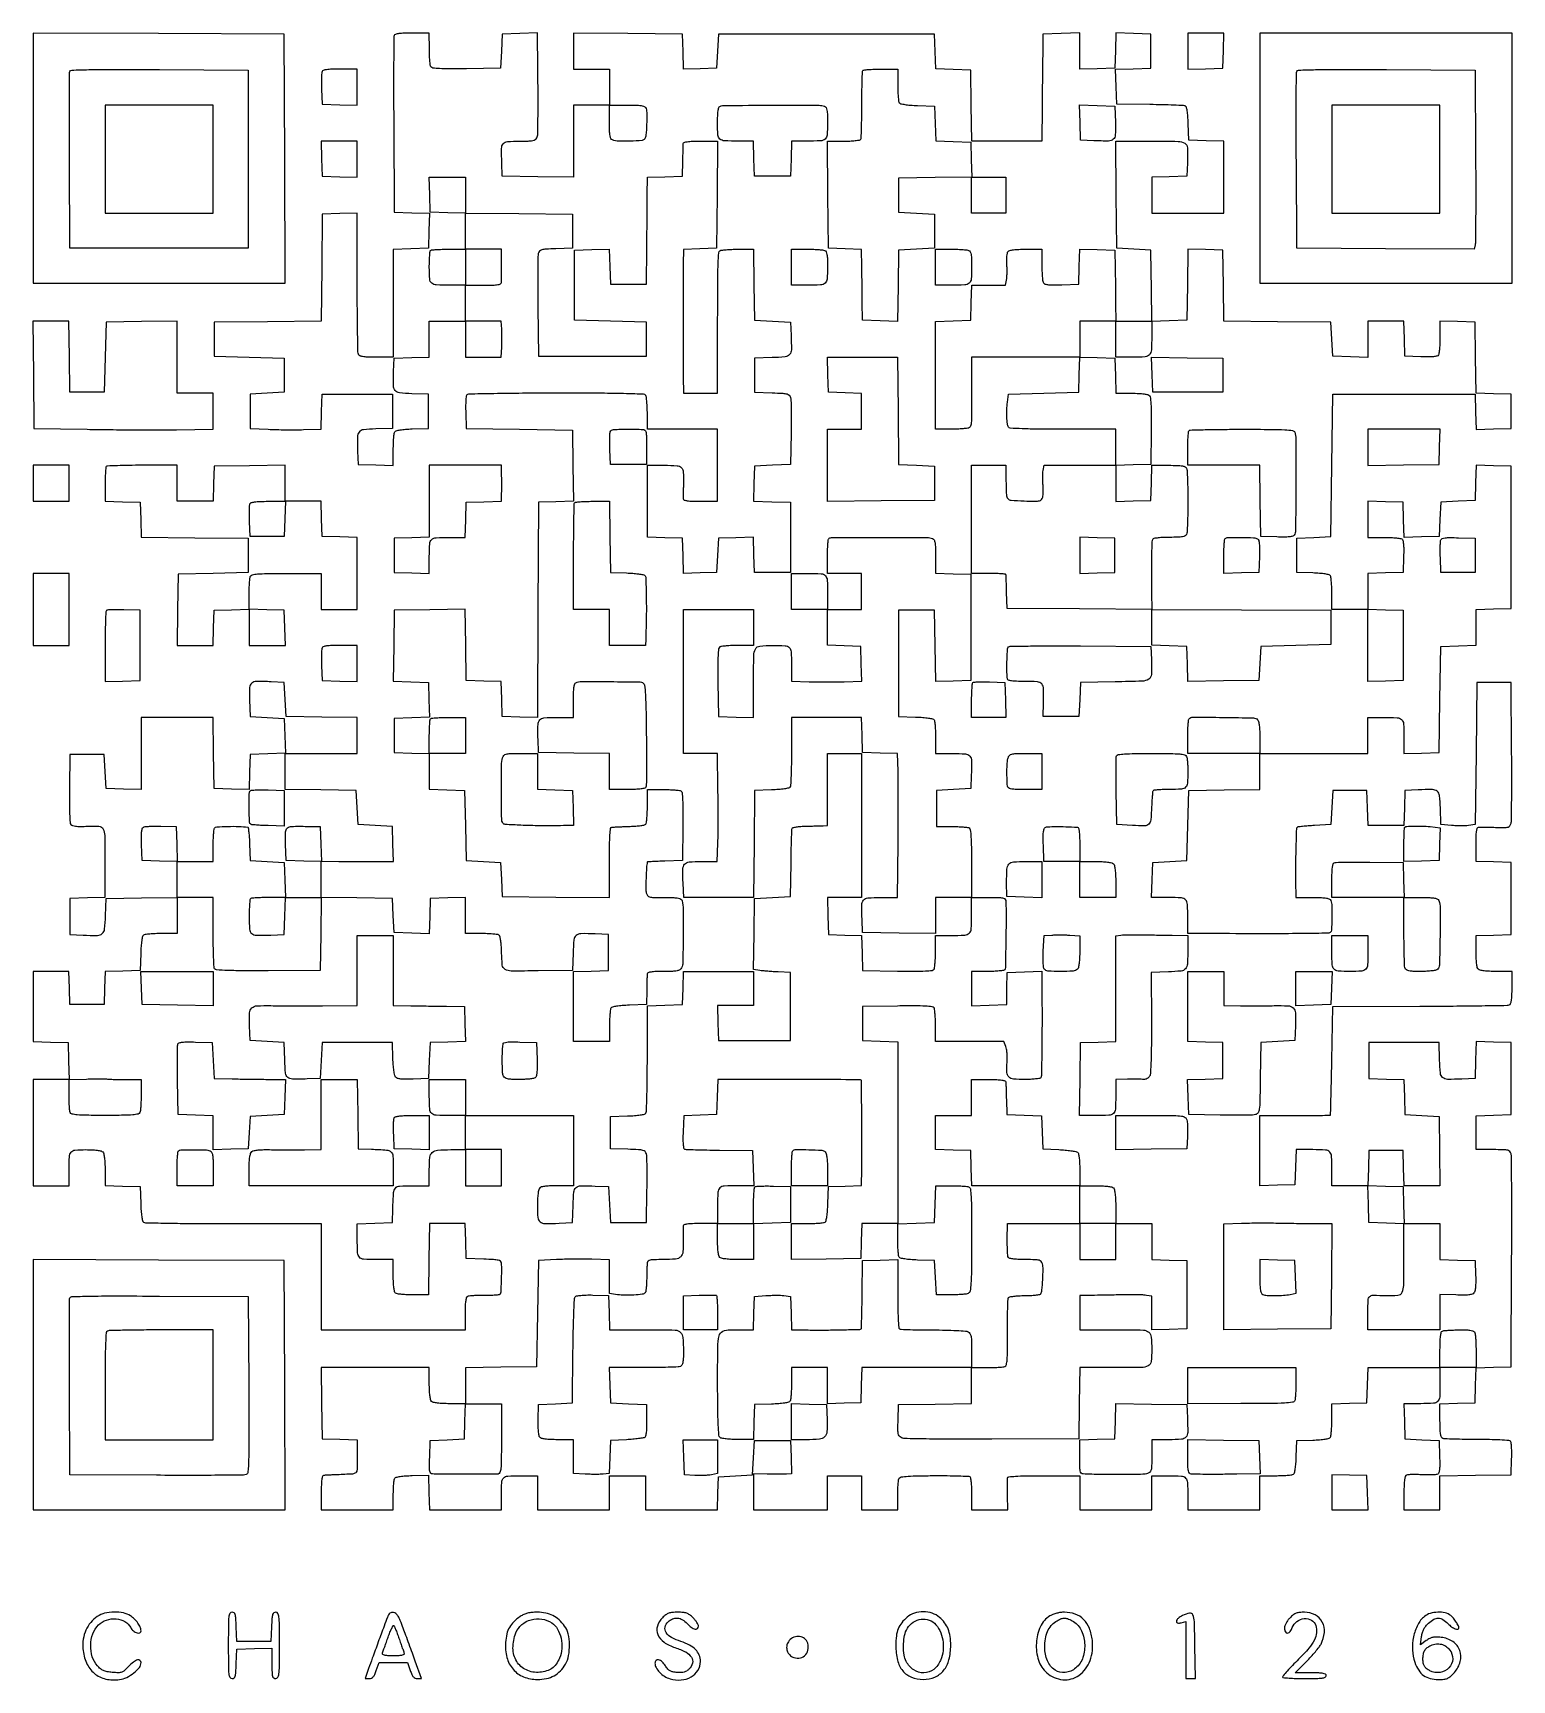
# Model space of a CAD drawing. Extents: x 156 to 936, y 100 to 969.
import ezdxf

# ---------------------------------------------------------------- set-up
doc = ezdxf.new("R2010")
doc.units = 0

msp = doc.modelspace()

# ---------------------------------------------------------------- linework, layer by layer
for points in [[(346.457987, 967.75, 0.090338), (346.265377, 966.726, 0.000278), (346.196081, 953.354687, 0.001584), (346.174011, 938.22442, 0.000989), (346.239372, 920.5), (346.5, 874.5), (355.787023, 874.211984), (365.074046, 873.923969), (364.787023, 864.711984), (364.5, 855.5), (355.25, 855.212474), (346, 854.924948), (346, 826.462474), (346, 798), (337.106989, 798, -0.00673), (332.428287, 798.062976, -0.034532), (329.845898, 798.311531, -0.06988), (328.346128, 798.782907, -0.192406), (327.606989, 799.581787, -0.087174), (327.360789, 800.844908, -0.000659), (327.178303, 811.407798, -0.002433), (327.043842, 823.531545, -0.001556), (327, 837.619313), (327, 874.075052), (317.75, 873.787526), (308.5, 873.5), (308.234453, 845.265547), (307.968906, 817.031094), (279.734453, 816.765547), (251.5, 816.5), (251.5, 807.5), (251.5, 798.5), (270, 798), (288.5, 797.5), (288.5, 788.5), (288.5, 779.5), (279.5, 779), (270.5, 778.5), (270.5, 769.5), (270.5, 760.5), (280, 760, 0.006688), (284.305002, 759.831124, 0.004024), (289.415803, 759.740217, 0.004029), (294.499409, 759.731673, 0.007025), (298.713371, 759.81776), (307.926742, 760.13552), (308.213371, 769.31776), (308.5, 778.5), (327, 778.5), (345.5, 778.5), (345.5, 769.5), (345.5, 760.5), (336.759315, 760.211203, 0.017722), (330.222155, 759.762911, 0.198326), (327.97509, 758.54849, 0.170867), (327.062458, 756.011209, 0.012477), (327.199088, 748.479083), (327.5, 741.5), (336.75, 741.212474), (346, 740.924948), (346.015313, 749.212474, -0.008541), (346.07707, 752.474731, -0.011541), (346.251296, 755.419811, -0.008673), (346.494347, 757.854113, -0.112803), (346.797157, 758.706033, -0.192561), (347.533237, 759.236162, -0.02067), (349.63313, 759.666992, -0.020911), (352.460658, 760.005667, -0.010674), (356.031844, 760.206033), (364.5, 760.5), (364.5, 769.5), (364.5, 778.5), (355.759315, 778.788797, -0.017722), (349.222155, 779.237089, -0.198326), (346.97509, 780.45151, -0.170867), (346.062458, 782.988791, -0.012477), (346.199088, 790.520917), (346.5, 797.5), (355.75, 797.787526), (365, 798.075052), (365, 807.537526), (365, 817), (374.5, 817), (384, 817), (384, 807.5), (384, 798), (393.40745, 798), (402.814901, 798), (403.15745, 803.25, 0.009119), (403.26638, 805.570064, 0.006247), (403.309049, 808.20625, 0.006299), (403.28641, 810.747709, 0.012681), (403.192502, 812.75), (402.885004, 817), (393.442502, 817), (384, 817), (384, 826.5), (384, 836), (393.5, 836, 0.005633), (398.539678, 836.056778, 0.033242), (401.168636, 836.291353, 0.076576), (402.574373, 836.739025, 0.271934), (403.071429, 837.5, 0.007464), (403.099181, 838.349573, 0.001456), (403.121875, 839.88125, 0.001546), (403.137614, 841.667176, 0.00143), (403.142857, 843.5, 0.001312), (403.137666, 845.478403, 0.00092), (403.121875, 847.70625, 0.000928), (403.098866, 849.839654, 0.001941), (403.071429, 851.5), (403, 855), (393.5, 855), (384, 855), (384, 864.515573), (384, 874.031147), (412.25, 873.765573), (440.5, 873.5), (440.5, 864.5), (440.5, 855.5), (431.759315, 855.211203, 0.005366), (426.483238, 854.980177, 0.052205), (424.278428, 854.627069, 0.141523), (423.134863, 853.934882, 0.127083), (422.478221, 852.711203, 0.056304), (422.269608, 851.080119, 0.001382), (422.179129, 843.512041, 0.002979), (422.15039, 834.623075, 0.002021), (422.218906, 824.5), (422.5, 798.5), (451, 798.5), (479.5, 798.5), (479.5, 807.5), (479.5, 816.5), (460.5, 817), (441.5, 817.5), (441.5, 836), (441.5, 854.5), (450.711984, 854.787023), (459.923969, 855.074046), (460.211984, 845.787023), (460.5, 836.5), (470, 836.5), (479.5, 836.5), (479.706189, 855.5, 0.000259), (479.788339, 863.449913, 0.000238), (479.864679, 871.624914, 0.000238), (479.925806, 878.914543, 0.000788), (479.956189, 883.712474), (480, 892.924948), (489.25, 893.212474), (498.5, 893.5), (498.694168, 901.5, -0.000294), (498.772609, 904.655326, -0.000394), (498.847699, 907.517187, -0.000272), (498.913894, 909.91804, -0.004132), (498.944168, 910.75, -0.315819), (499.403052, 911.345623, -0.041425), (501.051497, 911.71379, -0.026947), (503.740719, 911.937648, -0.007292), (508.015573, 912), (517.031147, 912), (516.765573, 883.75), (516.5, 855.5), (507.75, 855.211067), (499, 854.922134), (498.942624, 847.211067, 0.001606), (498.900704, 837.296477, 0.000275), (498.891939, 818.456046, 0.000301), (498.904982, 799.4906, 0.001173), (498.947667, 787.75), (499, 779), (508, 779), (517, 779), (517.029306, 788.75, 0.000395), (517.041368, 794.192963, 0.000083), (517.053355, 803.704118, 0.000087), (517.063502, 814.735723, 0.000083), (517.070021, 825.966147, -0.002152), (517.133021, 839.316734, -0.008546), (517.347078, 847.511697, -0.006269), (517.66128, 853.142321, -0.238466), (518.290715, 854.200834, -0.112501), (519.143138, 854.504361, -0.008787), (521.561728, 854.748114, -0.011629), (524.488282, 854.922778, -0.008623), (527.727935, 854.984687), (535.955869, 855), (536.227935, 836.25), (536.5, 817.5), (546, 817), (555.5, 816.5), (555.800912, 809.520917, -0.012739), (555.934395, 801.942653, -0.177046), (554.990355, 799.421808, -0.194277), (552.678762, 798.223546, -0.015844), (545.740334, 797.787398), (536.5, 797.5), (536.5, 788.5), (536.5, 779.5), (545.740334, 779.212602, -0.00489), (551.361414, 778.982731, -0.049911), (553.664351, 778.633757, -0.13999), (554.84946, 777.942081, -0.131433), (555.52585, 776.712602, -0.054074), (555.730855, 775.186613, -0.002906), (555.827014, 770.303077, -0.004518), (555.855189, 764.481673, -0.003277), (555.785515, 758), (555.5, 741.5), (546, 741), (536.5, 740.5), (536.212959, 731.286659), (535.925919, 722.073318), (545.712959, 721.786659), (555.5, 721.5), (555.5, 703), (555.5, 684.5), (546, 684.5), (536.5, 684.5), (536.211984, 693.787023), (535.923969, 703.074046), (526.711984, 702.787023), (517.5, 702.5), (517, 693.5), (516.5, 684.5), (507.788034, 684.211622), (499.076067, 683.923244), (498.788034, 693.211622), (498.5, 702.5), (489.25, 702.787526), (480, 703.075052), (480, 722.037526), (480, 741), (488.932612, 741, -0.015427), (495.629387, 740.793334, -0.185431), (497.936565, 739.739685, -0.18634), (498.939375, 737.414935, -0.015604), (498.98998, 730.745674, 0.001593), (498.939238, 728.262523, 0.002018), (498.908921, 725.967479, 0.001589), (498.897382, 724.042714, 0.016441), (498.92122, 723.25, 0.311468), (499.389544, 722.655005, 0.040837), (501.047674, 722.286911, 0.02686), (503.739589, 722.062652, 0.007352), (508, 722), (517, 722), (517, 741), (517, 760), (498.5, 760), (480, 760), (479.984687, 768.25, 0.009018), (479.919984, 771.5025, 0.012044), (479.736979, 774.449807, 0.009331), (479.481029, 776.884011, 0.11098), (479.162927, 777.770619, 0.246011), (477.93377, 778.478995, 0.003361), (468.992516, 778.780036, 0.005618), (455.728295, 778.988282, 0.001116), (431.998859, 779.041237, 0.001744), (414.163954, 778.979034, 0.002828), (399.005107, 778.787555, 0.000455), (385.60539, 778.530295, 0.193692), (384.777639, 778.177639, 0.172734), (384.44829, 777.484017, 0.009935), (384.253786, 775.098161, 0.014194), (384.157546, 772.190662, 0.009885), (384.207021, 768.907021), (384.5, 760.5), (412.5, 760), (440.5, 759.5), (440.771926, 740.787816), (441.043852, 722.075632), (431.771926, 721.787816), (422.5, 721.5), (422.241726, 664.712584), (421.983452, 607.925167), (412.741726, 608.212584), (403.5, 608.5), (403.212964, 617.712964), (402.925929, 626.925929), (393.712964, 627.212964), (384.5, 627.5), (384.227854, 646.271984), (383.955708, 665.043968), (365.227854, 664.771984), (346.5, 664.5), (346.228074, 645.787816), (345.956148, 627.075632), (355.228074, 626.787816), (364.5, 626.5), (364.787023, 617.288016), (365.074046, 608.076031), (355.787023, 607.788016), (346.5, 607.5), (346.5, 598.5), (346.5, 589.5), (355.75, 589.212474), (365, 588.924948), (365, 579.5), (365, 570.075052), (374.25, 569.787526), (383.5, 569.5), (384, 551), (384.5, 532.5), (393.5, 532), (402.5, 531.5), (403, 522.5), (403.5, 513.5), (431.75, 513.234427), (460, 512.968853), (460, 531.484427, -0.003039), (460.055905, 540.680929, -0.013709), (460.268438, 546.04859, -0.014628), (460.600426, 549.487291, -0.351792), (461.25, 550.115594, -0.011344), (462.075925, 550.173111, -0.000803), (464.384798, 550.277627, -0.001133), (467.13887, 550.391615, -0.000854), (470.166335, 550.50487, 0.007614), (473.181771, 550.658521, 0.010317), (475.899011, 550.894893, 0.007555), (478.148664, 551.171893, 0.104364), (478.916335, 551.448292, 0.213963), (479.372375, 552.121144, 0.015451), (479.700973, 554.400406, 0.018216), (479.927486, 557.380891, 0.009856), (480, 561.059017), (480, 570), (488.25, 569.984687, -0.00854), (491.497473, 569.923184, -0.011541), (494.429181, 569.749726, -0.008672), (496.852426, 569.507761, -0.112816), (497.700404, 569.206323, -0.229632), (498.294705, 568.243763, -0.012092), (498.582705, 564.535465, -0.012629), (498.736243, 559.066851, -0.00349), (498.700404, 550.471635), (498.5, 532.5), (489.25, 532.212474, 0.002136), (485.700057, 532.086949, 0.003531), (482.703995, 531.946995, 0.000517), (480.059418, 531.801994, 0.33881), (479.955089, 531.712474, 0.037196), (479.55453, 528.739935, 0.006773), (479.298545, 523.184219, 0.00527), (479.175206, 517.568287, 0.06442), (479.426039, 515.43866, 0.10275), (480.09849, 514.049016, 0.167722), (481.180405, 513.335564, 0.058182), (483.28138, 513.051492, 0.00454), (488.951664, 513, -0.005863), (493.926712, 512.941662, -0.040285), (496.358303, 512.687917, -0.098745), (497.669636, 512.162092, -0.185501), (498.328746, 511.25, -0.063685), (498.922698, 506.767121, -0.003716), (498.882594, 492.949099, -0.002337), (498.667623, 478.626445, -0.118478), (497.963779, 475.93232, -0.125332), (497.033546, 474.915101, -0.095283), (495.631359, 474.337612, -0.043471), (493.239566, 474.064249, -0.006728), (488.464816, 474, 0.008033), (484.489387, 473.93613, 0.02818), (481.939559, 473.709945, 0.042871), (480.360383, 473.339343, 0.301088), (479.893773, 472.75, 0.013096), (479.845531, 471.927537, 0.000959), (479.776516, 469.664062, 0.001337), (479.706589, 466.96373, 0.001012), (479.643773, 464), (479.5, 456.5), (470.532999, 456.207902, 0.009786), (466.707636, 456.008289, 0.020298), (463.737125, 455.673305, 0.020215), (461.552989, 455.24575, 0.195149), (460.798312, 454.707902, 0.112618), (460.495093, 453.855762, 0.008743), (460.251635, 451.431384, 0.011595), (460.077158, 448.498009, 0.008591), (460.015313, 445.25), (460, 437), (450.525, 437), (441.05, 437), (441.05, 455.462805), (441.05, 473.92561), (450.275, 474.212805), (459.5, 474.5), (459.5, 484), (459.5, 493.5), (452.520917, 493.800912, 0.012739), (444.942653, 493.934395, 0.177046), (442.421808, 492.990355, 0.194277), (441.223546, 490.678762, 0.015844), (440.787398, 483.740334), (440.5, 474.5), (422.34731, 474.294218, -0.003729), (408.141541, 474.239135, -0.131142), (404.966161, 475.098754, -0.24393), (403.501182, 477.398934, -0.016178), (403.046305, 485.4782, 0.013875), (402.898142, 488.344874, 0.023562), (402.595188, 490.726943, 0.023466), (402.189668, 492.535794, 0.186361), (401.689782, 493.212887, 0.113098), (400.847717, 493.511803, 0.008572), (398.426061, 493.751654, 0.011463), (395.496713, 493.923668, 0.008468), (392.25, 493.984687), (384, 494), (384, 503.537526), (384, 513.075052), (374.75, 512.787526), (365.5, 512.5), (365.211984, 503.212977), (364.923969, 493.925954), (355.711984, 494.212977), (346.5, 494.5), (346, 503.5), (345.5, 512.5), (326.75, 512.772065), (308, 513.044131), (308, 522.58067), (308, 532.117209), (317.25, 531.994633, 0.001628), (321.497702, 531.952181, 0.000915), (326.657898, 531.926856, 0.000913), (331.86914, 531.920326, 0.001491), (336.287526, 531.936029), (346.075052, 532), (345.787526, 541.25), (345.5, 550.5), (336.5, 551), (327.5, 551.5), (327, 560.5), (326.5, 569.5), (307.75, 569.772065), (289, 570.044131), (289, 579.522065), (289, 589), (308, 589), (327, 589), (327, 598.477935), (327, 607.955869), (308.25, 608.227935), (289.5, 608.5), (289, 617.5), (288.5, 626.5), (281.520917, 626.800912, 0.011928), (273.817355, 626.949111, 0.176334), (271.321246, 626.027485, 0.210428), (270.229016, 623.784833, 0.017872), (270.211486, 617.221282), (270.5, 608.5), (279.5, 608), (288.5, 607.5), (288.787023, 598.288016), (289.074046, 589.076031), (279.787023, 588.788016), (270.5, 588.5), (270.211984, 579.212977), (269.923969, 569.925954), (260.711984, 570.212977), (251.5, 570.5), (251.227935, 589.25), (250.955869, 608), (231.977935, 608), (213, 608), (213, 588.962474), (213, 569.924948), (203.75, 570.212474), (194.5, 570.5), (194, 579.5), (193.5, 588.5), (184.5, 588.5), (175.5, 588.5), (175.226441, 570.630851, 0.00426), (175.173974, 562.902266, 0.009741), (175.297578, 557.076057, 0.006939), (175.538804, 552.660019, 0.157348), (176.005637, 551.493208, 0.150756), (176.850904, 550.940848, 0.040067), (178.447764, 550.618041, 0.029973), (180.710273, 550.483391, 0.012372), (183.779196, 550.560827, -0.024071), (190.711596, 550.573564, -0.264636), (192.97508, 549.142759, -0.119238), (193.843002, 545.776328, -0.003741), (193.95, 531.477742), (193.95, 513.07439), (184.725, 512.787195), (175.5, 512.5), (175.5, 503), (175.5, 493.5), (182.400991, 493.179488, 0.013191), (189.980726, 493.027641, 0.17684), (192.545599, 493.98257, 0.194254), (193.768522, 496.328176, 0.016445), (194.212602, 503.259666), (194.5, 512.5), (213.25, 512.772065), (232, 513.044131), (232, 503.522065), (232, 494), (223.75, 493.984687, 0.008591), (220.501991, 493.922842, 0.011595), (217.568616, 493.748365, 0.008743), (215.144238, 493.504907, 0.112618), (214.292098, 493.201688, 0.195149), (213.75425, 492.447011, 0.020215), (213.326695, 490.262875, 0.020298), (212.991711, 487.292364, 0.009786), (212.792098, 483.467001), (212.5, 474.5), (203.288393, 474.212982), (194.076786, 473.925964), (193.788393, 465.212982), (193.5, 456.5), (184.5, 456.5), (175.5, 456.5), (175.211067, 465.25), (174.922134, 474), (165.461067, 474), (156, 474), (156, 455.537526), (156, 437.075052), (165.25, 436.787526), (174.5, 436.5), (174.786212, 426.75), (175.072424, 417), (165.536212, 417), (156, 417), (156, 389), (156, 361), (165.5, 361), (175, 361), (175, 368.918213, -0.01065), (175.157481, 376.310519, -0.159949), (176.052708, 378.690254, -0.206765), (178.102218, 379.772902, -0.019554), (183.906989, 380, -0.012415), (187.136184, 379.91981, -0.021121), (189.825282, 379.672007, -0.021703), (191.888147, 379.301898, -0.142062), (192.8, 378.8, -0.144682), (193.310039, 377.861987, -0.021131), (193.677383, 375.701269, -0.02038), (193.921656, 372.847487, -0.011159), (194, 369.337526), (194, 361.075052), (203.25, 360.787526), (212.5, 360.5), (212.792098, 351.532999, 0.009815), (212.991728, 347.711606, 0.020219), (213.327056, 344.736971, 0.020082), (213.754924, 342.545857, 0.193391), (214.292098, 341.785523, 0.138594), (215.323489, 341.468482, 0.000725), (226.013929, 341.240319, 0.003136), (238.229465, 341.073964, 0.001975), (252.5, 341.025494, -0.000069), (267.344423, 341.03164, -0.000083), (281.348438, 341.033187, -0.000071), (293.160234, 341.03086, -0.000536), (298.75, 341.02297), (308, 341), (308, 313), (308, 285), (316.5, 284.943878, 0.000943), (321.106511, 284.922148, 0.000232), (328.671875, 284.904241, 0.000238), (337.336719, 284.891877, 0.000238), (346, 284.887755, 0.000238), (354.663281, 284.891877, 0.000238), (363.328125, 284.904241, 0.000232), (370.893489, 284.922148, 0.000943), (375.5, 284.943878), (384, 285), (384, 293.440983, -0.009546), (384.072246, 297.224767, -0.024009), (384.309585, 299.971591, -0.028909), (384.681678, 301.885693, -0.194244), (385.243369, 302.65041, -0.112077), (386.101484, 302.944673, -0.009978), (388.390791, 303.144742, -0.012622), (391.162509, 303.261145, -0.009512), (394.211992, 303.25415, 0.010549), (397.210874, 303.253488, 0.015829), (399.824363, 303.390904, 0.010694), (401.949667, 303.616118, 0.226314), (402.469706, 303.950983, 0.126692), (402.808352, 305.039819, 0.002815), (403.051372, 310.57693, 0.007111), (403.182733, 316.047354, 0.015821), (403.091694, 320.212474, 0.225748), (402.602208, 321.11372, 0.104954), (401.357933, 321.669458, 0.039499), (398.898046, 321.995946, 0.005481), (393.75, 322.212474), (384.5, 322.5), (384.212474, 331.75), (383.924948, 341), (374.484539, 341), (365.044131, 341), (364.772065, 322.25), (364.5, 303.5), (356.5, 303.411165, -0.01128), (353.344818, 303.447307, -0.015008), (350.482813, 303.630801, -0.012255), (348.134062, 303.910552, -0.128833), (347.25, 304.283609, -0.169847), (346.69252, 305.136833, -0.027309), (346.315988, 307.119654, -0.023247), (346.074601, 309.900953, -0.010022), (346, 313.622445), (346, 322), (337.106989, 322, -0.014732), (330.350994, 322.199102, -0.19511), (328.143776, 323.249844, -0.175559), (327.171283, 325.592092, -0.011491), (327, 333.044262), (327, 340.924948), (336.25, 341.212474), (345.5, 341.5), (345.75303, 349, -0.008402), (346.176069, 357.365335, -0.161469), (347.147153, 359.744619, -0.203902), (349.278201, 360.802642, -0.014636), (356.019052, 361), (365, 361), (365, 369.464816, -0.022302), (365.290042, 375.964128, -0.186391), (366.567014, 378.5562, -0.169875), (369.319431, 379.745815, -0.017857), (376.434259, 380), (384, 380), (384, 370.5), (384, 361), (393.5, 361), (403, 361), (403, 370.5), (403, 380), (393.5, 380), (384, 380), (384, 389), (384, 398), (412.5, 398), (441, 398), (441, 379.5), (441, 361), (432.7, 361, 0.011084), (429.171507, 360.92177, 0.020332), (426.306878, 360.677711, 0.021091), (424.139671, 360.310542, 0.144849), (423.2, 359.8, 0.144765), (422.689713, 358.86117, 0.021112), (422.322455, 356.697258, 0.020356), (422.078287, 353.838136, 0.011122), (422, 350.319052, 0.019851), (422.245842, 344.129415, 0.208391), (423.41302, 341.942745, 0.16774), (425.947407, 341.054179, 0.01198), (433.520917, 341.199088), (440.5, 341.5), (440.787398, 350.740334, -0.015844), (441.223546, 357.678762, -0.194277), (442.421808, 359.990355, -0.177046), (444.942653, 360.934395, -0.012739), (452.520917, 360.800912), (459.5, 360.5), (460, 351), (460.5, 341.5), (470, 341.5), (479.5, 341.5), (479.785177, 358.5, 0.003173), (479.854759, 365.173302, 0.004399), (479.826535, 371.156202, 0.002775), (479.730766, 376.178779, 0.054259), (479.525511, 377.712602, 0.131445), (478.849311, 378.942088, 0.140013), (477.664342, 379.633766, 0.049913), (475.361511, 379.982732, 0.004889), (469.740334, 380.212602), (460.5, 380.5), (460.5, 389), (460.5, 397.5), (469.467001, 397.792098, 0.009786), (473.292364, 397.991711, 0.020298), (476.262875, 398.326695, 0.020215), (478.447011, 398.75425, 0.195149), (479.201688, 399.292098, 0.134359), (479.512821, 400.301357, 0.001212), (479.748365, 408.285718, 0.004042), (479.923364, 417.503067, 0.002587), (479.984687, 428.212474), (480, 455.924948), (489.25, 456.212474), (498.5, 456.5), (498.788933, 465.25), (499.077866, 474), (517.538933, 474), (536, 474), (536, 465), (536, 456), (526.462474, 456), (516.924948, 456), (517.212474, 446.75), (517.5, 437.5), (536.5, 437.5), (555.5, 437.5), (555.5, 455.5), (555.5, 473.5), (549, 473.745913, -0.005767), (546.271479, 473.880673, -0.005186), (543.448259, 474.082182, -0.005203), (540.91973, 474.315548, -0.016288), (539.228116, 474.545332), (535.956233, 475.098837), (536.228116, 493.799418), (536.5, 512.5), (546, 513), (555.5, 513.5), (555.74476, 530.98428, -0.001731), (555.863056, 537.758699, -0.002649), (556.017065, 543.63092, -0.000915), (556.186081, 548.697146, -0.071757), (556.328052, 549.48428, -0.262), (556.776707, 549.891154, -0.016375), (558.598924, 550.244199, -0.020782), (560.908204, 550.515788, -0.013642), (563.583293, 550.644909, 0.000756), (566.396354, 550.708097, 0.000824), (569.129155, 550.778121, 0.000771), (571.468599, 550.845535, 0.004081), (572.75, 550.894909), (575, 551), (575, 570), (575, 589), (584, 589), (593, 589), (593, 551), (593, 513), (583.963788, 513), (574.927576, 513), (575.213788, 503.25), (575.5, 493.5), (584.212982, 493.211607), (592.925964, 492.923214), (593.212982, 483.711607), (593.5, 474.5), (611.926619, 474.226758, 0.003139), (621.125155, 474.14811, 0.013555), (626.589823, 474.283854, 0.01557), (630.126519, 474.578359, 0.226527), (631.161306, 475.226758, 0.110913), (631.48003, 476.114795, 0.009356), (631.736503, 478.549423, 0.012063), (631.919865, 481.497312, 0.009035), (631.984687, 484.75), (632, 493), (639.918213, 493, 0.011759), (647.429085, 493.176663, 0.18106), (649.767356, 494.179831, 0.19079), (650.809647, 496.45107, 0.013298), (651, 503.606989), (651, 513), (660, 513, -0.004114), (665.706179, 512.953049, -0.056791), (667.751759, 512.685788, -0.19457), (668.680953, 512.011545, -0.133627), (669.061625, 510.75, -0.008107), (669.160821, 501.86774, -0.003047), (669.022214, 489.426263, -0.000534), (668.777201, 476.040705, -0.134351), (668.443893, 474.909216, -0.222806), (667.891838, 474.548496, -0.009918), (665.567493, 474.267082, -0.015105), (662.716287, 474.065902, -0.010059), (659.440983, 474), (651, 474), (651, 464.962474), (651, 455.924948), (660.25, 456.212474), (669.5, 456.5), (669.60589, 465), (669.711781, 473.5), (678.85589, 473.787526), (688, 474.075052), (688.06114, 465.287526, -0.001898), (688.117165, 447.569229, -0.003034), (688.015752, 432.43528, -0.000696), (687.828339, 419.201004, -0.135323), (687.456417, 417.929481, -0.219014), (686.902204, 417.561605, -0.011404), (684.728382, 417.273035, -0.016318), (682.04715, 417.067423, -0.010976), (678.976167, 417, -0.020534), (673.026954, 417.24443, -0.17506), (670.636998, 418.336852, -0.192197), (669.616478, 420.648776, -0.025562), (669.699142, 426.092265, 0.01863), (669.767003, 428.428255, 0.017279), (669.664546, 430.822511, 0.017566), (669.424856, 432.945063, 0.053988), (669.059971, 434.342265), (668.049502, 437), (650.024751, 437), (632, 437), (631.984687, 445.25, 0.009035), (631.919865, 448.502688, 0.012063), (631.736503, 451.450577, 0.009356), (631.48003, 453.885205, 0.110913), (631.161306, 454.773242, 0.226527), (630.126519, 455.421641, 0.01557), (626.589823, 455.716146, 0.013555), (621.125155, 455.85189, 0.003139), (611.926619, 455.773242), (593.5, 455.5), (593.5, 446.5), (593.5, 437.5), (602.75, 437.212474), (612, 436.924948), (612, 388.962474), (612, 341), (602.537526, 341), (593.075052, 341), (592.787526, 331.75), (592.5, 322.5), (574.25, 322.251671), (556, 322.003343), (556, 331.501671), (556, 341), (564.25, 341.015313, 0.008591), (567.498009, 341.077158, 0.011595), (570.431384, 341.251635, 0.008743), (572.855762, 341.495093, 0.112618), (573.707902, 341.798312, 0.195149), (574.24575, 342.552989, 0.020215), (574.673305, 344.737125, 0.020298), (575.008289, 347.707636, 0.009786), (575.207902, 351.532999), (575.5, 360.5), (584.25, 360.788933), (593, 361.077866), (593.093048, 369.788933, 0.003172), (593.149406, 382.784688, 0.001685), (593.062839, 398.878666, 0.000116), (592.908016, 416.114117, 0.196518), (592.683013, 416.65032, 0.197103), (592.163156, 416.867776, 0.00008), (571.977106, 417.005164, 0.00133), (551.561096, 417.086546, 0.001358), (531.287526, 417.058364), (517.075052, 417), (516.787526, 407.75), (516.5, 398.5), (507.8224, 398.212123), (499.144799, 397.924246), (498.8224, 389.332244, 0.009107), (498.751469, 385.655995, 0.020859), (498.864013, 382.887885, 0.020316), (499.11096, 380.889887, 0.266794), (499.565056, 380.334102, 0.081709), (500.39179, 380.165435, 0.001173), (505.438766, 379.984409, 0.003205), (511.306113, 379.825379, 0.002104), (518.065056, 379.713981), (535.5, 379.5), (535.787526, 370.25), (536.075052, 361), (528.119313, 361, 0.011676), (520.578687, 360.823888, 0.180709), (518.23551, 359.821417, 0.191194), (517.190859, 357.550484, 0.01333), (517, 350.393011), (517, 341), (508, 341, 0.007411), (503.748184, 340.936973, 0.026685), (501.046677, 340.712223, 0.039961), (499.371808, 340.344295, 0.305759), (498.890032, 339.75, 0.021386), (498.854352, 338.957349, 0.002081), (498.858084, 337.037004, 0.002635), (498.884137, 334.746891, 0.002082), (498.935698, 332.269587, -0.024858), (498.783962, 326.135349, -0.182142), (497.568505, 323.518124, -0.173507), (494.893929, 322.284701, -0.022131), (488.464816, 322, 0.005763), (483.678699, 321.944835, 0.044524), (481.455376, 321.694687, 0.123786), (480.344373, 321.161642, 0.204543), (479.877143, 320.25, 0.008838), (479.822244, 319.203559, 0.001261), (479.753027, 317.055868, 0.001434), (479.684826, 314.514369, 0.001223), (479.627143, 311.833805, -0.009236), (479.529377, 309.230824, -0.013198), (479.339132, 306.92745, -0.009086), (479.09755, 305.035051, -0.161355), (478.825222, 304.49236, -0.166175), (477.298973, 303.743, -0.014251), (472.905703, 303.308565, -0.019914), (468.203714, 303.166316, -0.034832), (464.32161, 303.47448), (460, 304.122546), (460, 312.992653), (460, 321.86276), (450.75, 322.18138, 0.007), (446.521873, 322.267784, 0.004027), (441.426563, 322.25953, 0.004022), (436.307538, 322.168824, 0.006705), (432, 322), (422.5, 321.5), (422, 293.5), (421.5, 265.5), (402.75, 265.227935), (384, 264.955869), (384, 255.477935), (384, 246), (375.7, 246, -0.011084), (372.171507, 246.07823, -0.020332), (369.306878, 246.322289, -0.021091), (367.139671, 246.689458, -0.144849), (366.2, 247.2, -0.144849), (365.689458, 248.139671, -0.021091), (365.322289, 250.306878, -0.020332), (365.07823, 253.171507, -0.011084), (365, 256.7), (365, 265), (336.477935, 265), (307.955869, 265), (308.227935, 246.25), (308.5, 227.5), (317.75, 227.212474), (327, 226.924948), (327, 217.962474, -0.007435), (326.899244, 211.186902, -0.204846), (326.167663, 209.60776, -0.170214), (324.477312, 208.901729, -0.004805), (316.5, 208.511733, 0.00136), (314.110966, 208.411432, 0.001703), (311.895312, 208.304809, 0.001368), (310.036514, 208.203912, 0.013266), (309.25, 208.13809, 0.300613), (308.65637, 207.644076, 0.039207), (308.288558, 205.95426, 0.026528), (308.063365, 203.244119, 0.007465), (308, 199), (308, 190), (327, 190), (346, 190), (346.015313, 197.75, -0.008935), (346.075936, 200.804423, -0.011961), (346.24662, 203.570143, -0.009215), (346.485033, 205.854575, -0.111465), (346.781237, 206.680274, -0.195967), (347.504956, 207.194025, -0.019784), (349.621926, 207.60277, -0.020505), (352.456314, 207.916293, -0.010619), (356.015924, 208.087018), (364.5, 208.313487), (364.787526, 199.156743), (365.075052, 190), (384.037526, 190), (403, 190), (403, 197.418213, -0.01257), (403.178205, 204.50542, -0.179949), (404.159562, 206.785965, -0.190034), (406.370658, 207.807402, -0.014293), (413.106989, 208), (422, 208), (422, 199), (422, 190), (441, 190), (460, 190), (460, 199), (460, 208), (469.5, 208), (479, 208), (479, 199), (479, 190), (497.961067, 190), (516.922134, 190), (517.211067, 198.75), (517.5, 207.5), (526.5, 208), (535.5, 208.5), (536, 217.5), (536.5, 226.5), (546, 226.5), (555.5, 226.5), (555.788933, 217.75), (556.077866, 209), (553.288933, 208.844005, -0.011673), (551.759812, 208.794244, -0.002714), (549.189562, 208.784587, -0.002799), (546.230203, 208.806102, -0.00274), (543.25, 208.860787), (536, 209.033563), (536, 199.516782), (536, 190), (555.5, 190), (575, 190), (575, 199), (575, 208), (584, 208), (593, 208), (593, 199), (593, 190), (602.5, 190), (612, 190), (612.015313, 197.75, -0.00929), (612.078179, 200.807951, -0.01233), (612.255552, 203.584596, -0.009703), (612.503775, 205.877069, -0.11011), (612.811646, 206.729477, -0.22452), (613.785829, 207.344521, -0.012533), (617.450972, 207.698822, -0.01292), (622.850637, 207.944493, -0.00364), (631.280009, 208.048583, -0.003343), (638.132302, 208.037494, -0.00512), (644.07024, 207.927372, -0.001943), (649.157801, 207.761103, -0.129979), (649.983676, 207.510089, -0.217924), (650.385658, 206.907221, -0.011837), (650.701455, 204.586938, -0.016662), (650.926262, 201.720885, -0.01124), (651, 198.440983), (651, 190), (660.563538, 190), (670.127076, 190), (669.992901, 197.75, -0.0011), (669.946662, 200.809528, -0.001463), (669.918889, 203.590625, -0.001029), (669.907225, 205.922726, -0.014849), (669.929363, 206.75, -0.362749), (670.53976, 207.402041, -0.014238), (674.049018, 207.732623, -0.013433), (679.537568, 207.944525, -0.002931), (689, 208), (708, 208), (708, 199), (708, 190), (727, 190), (746, 190), (746, 199), (746, 208), (754.893011, 208, -0.014293), (761.629342, 207.807402, -0.190034), (763.840438, 206.785965, -0.179949), (764.821795, 204.50542, -0.01257), (765, 197.418213), (765, 190), (784, 190), (803, 190), (803, 199), (803, 208), (811.25, 208.015313, 0.008579), (814.497876, 208.077072, 0.011582), (817.430835, 208.251296, 0.008725), (819.854929, 208.494381, 0.112667), (820.706033, 208.797157, 0.192561), (821.236162, 209.533237, 0.02067), (821.666992, 211.63313, 0.020911), (822.005667, 214.460658, 0.010674), (822.206033, 218.031844), (822.5, 226.5), (830.968156, 226.793967, 0.010674), (834.539342, 226.994333, 0.020911), (837.36687, 227.333008, 0.02067), (839.466763, 227.763838, 0.192561), (840.202843, 228.293967, 0.112531), (840.505585, 229.144249, 0.008778), (840.748704, 231.558142, 0.011623), (840.922925, 234.478979, 0.008617), (840.984687, 237.712474), (841, 245.924948), (850.25, 246.212474), (859.5, 246.5), (859.787526, 255.75), (860.075052, 265), (879.037526, 265), (898, 265), (898, 257.081787, -0.011435), (897.828811, 249.597657, -0.175657), (896.85465, 247.251172, -0.195156), (894.642834, 246.198903, -0.014649), (887.855485, 246), (878.924948, 246), (879.212474, 236.75), (879.5, 227.5), (888.5, 227), (897.5, 226.5), (897.793098, 218.085653, -0.008525), (897.86398, 214.097108, -0.026999), (897.721849, 211.431271, -0.038792), (897.392979, 209.671951, -0.190993), (896.801704, 208.877446, -0.113704), (895.944752, 208.586656, -0.01277), (893.880669, 208.431217, -0.014971), (891.38079, 208.381998, -0.011628), (888.661509, 208.473149, 0.008265), (885.933618, 208.582955, 0.010429), (883.407566, 208.590139, 0.008697), (881.30157, 208.515539, 0.078563), (880.402903, 208.324367, 0.218412), (879.719702, 207.625856, 0.049185), (879.304572, 205.972212, 0.029477), (879.065407, 203.283816, 0.007448), (879, 198.893011), (879, 190), (888.5, 190), (898, 190), (898, 198.977935), (898, 207.955869), (916.75, 208.227935), (935.5, 208.5), (935.792979, 216.907021, 0.010281), (935.839885, 220.193128, 0.014674), (935.735951, 223.108424, 0.010537), (935.52991, 225.49676, 0.171211), (935.187424, 226.212576, 0.182288), (934.389009, 226.573715, 0.003293), (929.645025, 226.847166, 0.007725), (924.049753, 227.046122, 0.005024), (917.581456, 227.111111, -0.003074), (911.075329, 227.151111, -0.004522), (905.35971, 227.273095, -0.002192), (900.510991, 227.44173, -0.081998), (899.437012, 227.662544, -0.213137), (898.732081, 228.368885, -0.053255), (898.306136, 229.983044, -0.030567), (898.065016, 232.640834, -0.00734), (898, 237.069463), (898, 245.924948), (907.25, 246.212474), (916.5, 246.5), (916.787036, 255.712964), (917.074071, 264.925929), (926.287036, 265.212964), (935.5, 265.5), (935.776595, 320.5, 0.000947), (935.843216, 341.744487, 0.001486), (935.811656, 360.004687, 0.000367), (935.724867, 375.978117, 0.058002), (935.507543, 377.75, 0.122598), (934.851723, 379.003904, 0.154459), (933.732885, 379.672178, 0.053321), (931.54844, 379.94753, 0.004712), (925.980948, 380), (917, 380), (917, 388.962474), (917, 397.924948), (926.25, 398.212474), (935.5, 398.5), (935.5, 417.5), (935.5, 436.5), (926.286659, 436.787041), (917.073318, 437.074081), (916.786659, 427.287041), (916.5, 417.5), (909.5, 417.210375, -0.012498), (901.910929, 417.086224, -0.176932), (899.408169, 418.025057, -0.194446), (898.220182, 420.320497, -0.015599), (897.787398, 427.259666), (897.5, 436.5), (879, 436.5), (860.5, 436.5), (860.5, 427), (860.5, 417.5), (869.712964, 417.212964), (878.925929, 416.925929), (879.212964, 407.712964), (879.5, 398.5), (888.5, 398), (897.5, 397.5), (897.732973, 379.25), (897.965946, 361), (888.520499, 361), (879.075052, 361), (878.787526, 370.25), (878.5, 379.5), (869.5, 379.5), (860.5, 379.5), (860.212474, 370.25), (859.924948, 361), (850.462474, 361), (841, 361), (841, 368.918213, 0.011384), (840.829682, 376.397656, 0.174757), (839.860252, 378.745668, 0.195866), (837.658129, 379.79962, 0.014889), (830.930537, 380), (822.075052, 380), (821.787526, 370.75), (821.5, 361.5), (812.25, 361.212474), (803, 360.924948), (803, 379.462474), (803, 398), (821.5, 398, 0.001265), (828.60823, 398.017991, 0.002075), (834.627553, 398.073438, 0.000227), (839.994536, 398.147585, 0.217315), (840.210819, 398.25, 0.170159), (840.299876, 398.484119, 0.00008), (840.518094, 406.798437, 0.001114), (840.738921, 416.054603, 0.000677), (840.960819, 427), (841.5, 455.5), (887.312727, 455.667082, 0.001115), (904.978248, 455.770915, 0.001775), (920.090165, 455.947096, 0.000356), (933.39306, 456.158902, 0.087667), (934.562727, 456.385697, 0.210248), (935.264162, 457.080805, 0.054687), (935.691721, 458.64882, 0.031495), (935.934166, 461.221311, 0.00775), (936, 465.468615), (936, 474), (927.7, 474, -0.011084), (924.171507, 474.07823, -0.020332), (921.306878, 474.322289, -0.021091), (919.139671, 474.689458, -0.144849), (918.2, 475.2, -0.144682), (917.689961, 476.138013, -0.021131), (917.322617, 478.298731, -0.02038), (917.078344, 481.152513, -0.011159), (917, 484.662474), (917, 492.924948), (926.25, 493.212474), (935.5, 493.5), (935.5, 512.5), (935.5, 531.5), (926.25, 531.787526), (917, 532.075052), (917, 541.037526, -0.00744), (917.063008, 545.271671, -0.02682), (917.287754, 547.96063, -0.04033), (917.655897, 549.625425, -0.306589), (918.25, 550.103467, -0.021515), (919.076863, 550.136195, -0.001507), (921.397508, 550.121163, -0.002134), (924.165553, 550.083074, -0.001605), (927.209602, 550.018417, 0.005636), (932.011526, 549.955145, 0.063987), (933.891556, 550.193091, 0.171736), (934.876367, 550.857979, 0.099755), (935.488384, 552.16495, 0.057084), (935.711399, 553.939083, 0.000857), (935.808475, 564.389079, 0.002308), (935.84442, 576.534447, 0.001522), (935.778782, 590.5), (935.5, 626.5), (926.5, 626.5), (917.5, 626.5), (917, 589), (916.5, 551.5), (913, 551, -0.025271), (911.275512, 550.842002, -0.010209), (908.9125, 550.79375, -0.010071), (906.362159, 550.845125, -0.012595), (904, 551), (898.5, 551.5), (898.211203, 560.240685, 0.017722), (897.762911, 566.777845, 0.198326), (896.54849, 569.02491, 0.170867), (894.011209, 569.937542, 0.012477), (886.479083, 569.800912), (879.5, 569.5), (879.212474, 560.25), (878.924948, 551), (869.5, 551), (860.075052, 551), (859.787526, 560.25), (859.5, 569.5), (850.5, 569.5), (841.5, 569.5), (841, 560.5), (840.5, 551.5), (831.828809, 551, 0.00507), (828.470943, 550.772195, 0.007745), (825.564101, 550.5, 0.003425), (823.10619, 550.214329, 0.172786), (822.67871, 550, 0.184508), (822.272591, 549.036601, 0.001423), (822.003927, 540.424637, 0.005453), (821.842814, 531.185287, 0.005122), (821.877856, 521.75), (822, 513), (830.893011, 513, -0.00673), (835.571713, 512.937024, -0.034532), (838.154102, 512.688469, -0.06988), (839.653872, 512.217093, -0.192406), (840.393011, 511.418213, -0.085557), (840.957881, 508.568884, -0.010852), (840.978675, 502.283101, -0.006076), (840.778712, 495.73911, -0.248568), (840.082708, 494.551117, -0.135617), (838.731072, 494.156608, -0.00092), (826.470739, 494.002645, -0.002647), (809.843358, 493.912476, -0.000734), (783.75, 493.947395), (765, 494), (765, 501.918213, 0.011435), (764.828811, 509.402343, 0.175657), (763.85465, 511.748828, 0.195156), (761.642834, 512.801097, 0.014649), (754.855485, 513), (745.924948, 513), (746.212474, 522.25), (746.5, 531.5), (755.5, 532), (764.5, 532.5), (765, 551), (765.5, 569.5), (784.25, 569.772065), (803, 570.044131), (803, 579.522065), (803, 589), (831.5, 589), (860, 589), (860, 598.5), (860, 608), (867.918213, 608, -0.011435), (875.402343, 607.828811, -0.175657), (877.748828, 606.85465, -0.195156), (878.801097, 604.642834, -0.014649), (879, 597.855485), (879, 588.924948), (888.25, 589.212474), (897.5, 589.5), (898, 617.5), (898.5, 645.5), (907.75, 645.787526), (917, 646.075052), (917, 655.5), (917, 664.924948), (926.25, 665.212474), (935.5, 665.5), (935.5, 703), (935.5, 740.5), (926.288016, 740.787023), (917.076031, 741.074046), (916.788016, 731.787023), (916.5, 722.5), (907.5, 722), (898.5, 721.5), (898, 712.5), (897.5, 703.5), (888.288016, 703.212977), (879.076031, 702.925954), (878.788016, 712.212977), (878.5, 721.5), (869.25, 721.787526), (860, 722.075052), (860, 712.537526), (860, 703), (868.25, 702.984687, -0.00917), (871.504112, 702.918959, -0.012203), (874.45641, 702.732898, -0.00954), (876.894283, 702.472467, -0.110402), (877.793098, 702.149034, -0.187221), (878.389362, 701.340297, -0.039341), (878.721251, 699.5815, -0.027159), (878.864234, 696.914541, -0.008519), (878.793098, 692.914347), (878.5, 684.5), (869.25, 684.212474), (860, 683.924948), (860, 674.462474), (860, 665), (850.5, 665), (841, 665), (840.984687, 673.25, 0.008579), (840.922928, 676.497876, 0.011582), (840.748704, 679.430835, 0.008725), (840.505619, 681.854929, 0.112667), (840.202843, 682.706033, 0.192561), (839.466763, 683.236162, 0.02067), (837.36687, 683.666992, 0.020911), (834.539342, 684.005667, 0.010674), (830.968156, 684.206033), (822.5, 684.5), (822.5, 693.5), (822.5, 702.5), (831.5, 703), (840.5, 703.5), (841, 741), (841.5, 778.5), (879, 778.5), (916.5, 778.5), (916.788016, 769.212977), (917.076031, 759.925954), (926.288016, 760.212977), (935.5, 760.5), (935.5, 769.5), (935.5, 778.5), (926.271928, 778.787236), (917.043857, 779.074471), (916.771928, 797.787236), (916.5, 816.5), (907.25, 816.787526), (898, 817.075052), (897.984687, 808.787526, -0.009129), (897.918962, 805.519034, -0.01216), (897.732898, 802.554613, -0.009485), (897.472502, 800.106611, -0.110544), (897.149034, 799.206902, -0.187221), (896.340297, 798.610638, -0.039341), (894.5815, 798.278749, -0.027159), (891.914541, 798.135766, -0.008519), (887.914347, 798.206902), (879.5, 798.5), (879.212474, 807.75), (878.924948, 817), (869.462474, 817), (860, 817), (860, 807.462474), (860, 797.924948), (850.75, 798.212474), (841.5, 798.5), (841, 807.5), (840.5, 816.5), (812.272008, 816.765536), (784.044016, 817.031072), (783.772008, 835.765536), (783.5, 854.5), (774.272202, 854.787232), (765.044404, 855.074464), (764.772202, 836.287232), (764.5, 817.5), (755.25, 817.212474), (746, 816.924948), (745.955913, 824.212474, 0.001299), (745.924854, 827.804029, 0.000515), (745.86429, 832.737414, 0.00051), (745.787989, 838.063309, 0.00064), (745.705913, 843), (745.5, 854.5), (736.5, 855), (727.5, 855.5), (727.234427, 883.75), (726.968853, 912), (745.465375, 912, -0.004232), (759.933186, 911.877531, -0.130846), (763.360985, 910.902448, -0.254548), (764.827407, 908.427727, -0.019881), (764.800912, 900.479083), (764.5, 893.5), (755.25, 893.212474), (746, 892.924948), (746, 883.462474), (746, 874), (765, 874), (784, 874), (784, 892.962474), (784, 911.924948), (774.75, 912.212474), (765.5, 912.5), (765.210388, 921.296585, 0.009092), (765.010207, 925.211026, 0.023653), (764.682128, 928.012606, 0.027582), (764.253534, 929.938068, 0.236839), (763.676915, 930.570485, 0.080844), (762.726185, 930.768232, 0.001539), (757.667646, 930.974005, 0.003696), (751.750087, 931.152678, 0.002462), (744.966527, 931.2739), (727.5, 931.5), (727.212977, 940.711984), (726.925954, 949.923969), (736.212977, 950.211984), (745.5, 950.5), (745.5, 959.5), (745.5, 968.5), (736.288016, 968.787023), (727.076031, 969.074046), (726.788016, 959.787023), (726.5, 950.5), (717.25, 950.212474), (708, 949.924948), (708, 959.498686), (708, 969.072424), (698.25, 968.786212), (688.5, 968.5), (688.304733, 944, -0.000094), (688.22595, 934.342417, -0.000126), (688.150748, 925.595312, -0.000086), (688.084528, 918.254975, -0.00135), (688.054733, 915.75), (688, 912), (669.522065, 912), (651.044131, 912), (650.772065, 930.75), (650.5, 949.5), (641.287036, 949.787036), (632.074071, 950.074071), (631.787036, 959.287036), (631.5, 968.5), (574.5, 968.5), (517.5, 968.5), (517, 959.5), (516.5, 950.5), (507.788034, 950.211622), (499.076067, 949.923244), (498.788034, 959.211622), (498.5, 968.5), (469.75, 968.765335), (441, 969.030671), (441, 959.515335), (441, 950), (450.5, 950), (460, 950), (460, 940.5), (460, 931), (450.5, 931), (441, 931), (441, 911.977935), (441, 892.955869), (422.25, 893.227935), (403.5, 893.5), (403.221557, 900.5, -0.011583), (403.095024, 908.125308, -0.169461), (403.984368, 910.621142, -0.207538), (406.163504, 911.765319, -0.018559), (412.483868, 912, 0.00694), (417.085466, 912.063873, 0.039893), (419.50708, 912.325209, 0.085563), (420.909509, 912.849815, 0.155668), (421.720425, 913.75, 0.102145), (422.196449, 915.870434, 0.002212), (422.333244, 926.535914, 0.0041), (422.336116, 940.700782, 0.001489), (422.11565, 960.787526), (422, 969.075052), (412.75, 968.787526), (403.5, 968.5), (403, 959.5), (402.5, 950.5), (384.573721, 950.226208, -0.003244), (375.635503, 950.147687, -0.013907), (370.310485, 950.283582, -0.016205), (366.866523, 950.579568, -0.225497), (365.839034, 951.226208, -0.110898), (365.520179, 952.114544, -0.009361), (365.263597, 954.549261, -0.012067), (365.080161, 957.497272, -0.009039), (365.015313, 960.75), (365, 969), (355.968615, 969, 0.008073), (351.797845, 968.932655, 0.024603), (348.975155, 968.702132, 0.032072), (347.107864, 968.333704, 0.240947)], [(269.5, 902.5), (269.5, 855.5), (222.5, 855.5), (175.5, 855.5), (175.239372, 901.5, -0.000997), (175.174287, 919.225103, -0.001596), (175.197198, 934.357597, -0.000282), (175.267665, 947.72814, -0.090314), (175.461789, 948.759906, -0.301449), (176.45055, 949.464468, -0.003096), (185.402033, 949.70934, -0.005599), (198.68089, 949.841585, -0.001079), (222.722417, 949.759906), (269.5, 949.5)], [(308.423642, 948.661609, 0.079281), (308.235027, 947.7687, 0.006579), (308.147568, 945.392336, 0.008656), (308.129541, 942.539392, 0.006569), (308.205027, 939.411609), (308.5, 931.5), (317.75, 931.212474), (327, 930.924948), (327, 940.462474), (327, 950), (317.968615, 950, 0.007593), (313.620517, 949.933967, 0.027242), (310.854544, 949.698735, 0.041413), (309.106941, 949.304101, 0.228749)], [(612.015313, 941.75, 0.008591), (612.077158, 938.501991, 0.011595), (612.251635, 935.568616, 0.008743), (612.495093, 933.144238, 0.112618), (612.798312, 932.292098, 0.195149), (613.552989, 931.75425, 0.020215), (615.737125, 931.326695, 0.020298), (618.707636, 930.991711, 0.009786), (622.532999, 930.792098), (631.5, 930.5), (631.787036, 921.287036), (632.074071, 912.074071), (641.287036, 911.787036), (650.5, 911.5), (650.787526, 902.25), (651.075052, 893), (660.037526, 893), (669, 893), (669, 883.5), (669, 874), (660, 874), (651, 874), (651, 883.521593), (651, 893.043186), (631.75, 892.771593), (612.5, 892.5), (612.5, 883.5), (612.5, 874.5), (622, 874), (631.5, 873.5), (631.5, 864.5), (631.5, 855.5), (622, 855), (612.5, 854.5), (612.227798, 835.712768), (611.955596, 816.925536), (602.727798, 817.212768), (593.5, 817.5), (593.356392, 827, -0.000274), (593.293679, 831.304735, -0.000165), (593.223716, 836.415126, -0.000165), (593.157478, 841.498078, -0.000288), (593.106392, 845.711067), (593, 854.922134), (584.25, 855.211067), (575.5, 855.5), (575.234427, 883.75), (574.968853, 912), (583.42541, 912, 0.010871), (586.709922, 912.071419, 0.01618), (589.576615, 912.289244, 0.011231), (591.902187, 912.59484, 0.21945), (592.490519, 912.984659, 0.1287), (592.735991, 913.785056, 0.001911), (592.922987, 918.734259, 0.005054), (593.06067, 924.509624, 0.003299), (593.108187, 931.175049, -0.002715), (593.147838, 937.828298, -0.004221), (593.261606, 943.56442, -0.001345), (593.415111, 948.520457, -0.130717), (593.617667, 949.19039, -0.22938), (594.125264, 949.513073, -0.00744), (596.597465, 949.762177, -0.012925), (599.596268, 949.941398, -0.008461), (603.059017, 950), (612, 950)], [(916.777529, 904.5, -0.001169), (916.844214, 887.089041, -0.00181), (916.812248, 872.054912, -0.000538), (916.723164, 858.995066, -0.057675), (916.505999, 857.240125), (915.956939, 854.980251), (869.22847, 855.240125), (822.5, 855.5), (822.239372, 901.5, -0.000997), (822.174287, 919.225103, -0.001596), (822.197198, 934.357597, -0.000282), (822.267665, 947.72814, -0.090314), (822.461789, 948.759906, -0.301449), (823.45055, 949.464468, -0.003096), (832.402033, 949.70934, -0.005599), (845.68089, 949.841585, -0.001079), (869.722417, 949.759906), (916.5, 949.5)], [(479.324203, 929.25, -0.06376), (479.700112, 926.355534, -0.010744), (479.589979, 920.761742, -0.007879), (479.26668, 915.088974, -0.122349), (478.665063, 913.25, -0.237685), (477.200408, 912.363209, -0.010024), (470.952161, 912.002481, -0.015686), (464.823469, 911.964158, -0.08553), (461.581787, 912.606989, -0.192406), (460.782907, 913.346128, -0.06988), (460.311531, 914.845898, -0.034532), (460.062976, 917.428287, -0.00673), (460, 922.106989), (460, 931), (469.432612, 931, -0.005379), (474.732848, 930.942979, -0.038416), (477.283064, 930.691454, -0.095972), (478.648692, 930.167325, -0.191407)], [(573.418213, 930.393011, -0.18666), (574.209997, 929.676577, -0.072682), (574.683962, 928.251766, -0.036534), (574.93529, 925.820122, -0.007489), (575, 921.5, -0.016886), (574.788072, 915.226554, -0.200859), (573.723091, 913.098366, -0.168061), (571.366652, 912.164374, -0.011089), (563.955738, 912), (556.075052, 912), (555.787526, 902.75), (555.5, 893.5), (546, 893.5), (536.5, 893.5), (536.212474, 902.75), (535.924948, 912), (528.044262, 912, -0.011104), (520.631602, 912.164637, -0.168361), (518.275793, 913.100138, -0.200636), (517.211391, 915.23143, -0.016793), (517, 921.523655, -0.009126), (517.069231, 925.316322, -0.0261), (517.302781, 927.942696, -0.034019), (517.674808, 929.697678, -0.231604), (518.25, 930.337719, -0.095349), (520.897471, 930.856232, -0.00057), (545.802884, 930.909564, -0.000591), (570.664911, 930.905087, -0.091515)], [(726.788514, 921.778718, -0.017872), (726.770984, 915.215167, -0.210428), (725.678754, 912.972515, -0.176334), (723.182645, 912.050889, -0.011928), (715.479083, 912.199088), (708.5, 912.5), (708.211971, 921.788029), (707.923942, 931.076058), (717.211971, 930.788029), (726.5, 930.5)], [(384, 845.5), (384, 836), (376.081787, 836, -0.010973), (368.645885, 836.163215, -0.166948), (366.282706, 837.092708, -0.201813), (365.213878, 839.212898, -0.017167), (365, 845.440322, -0.007555), (365.048362, 848.640807, -0.011152), (365.195833, 851.446011, -0.006592), (365.401283, 853.774411, -0.17274), (365.666667, 854.333333, -0.174709), (366.23216, 854.599192, -0.005871), (368.732292, 854.804167, -0.010477), (371.733476, 854.951666, -0.007039), (375.166667, 855), (384, 855)], [(573.418213, 854.393011, -0.18666), (574.209997, 853.676577, -0.072682), (574.683962, 852.251766, -0.036534), (574.93529, 849.820122, -0.007489), (575, 845.5, -0.016928), (574.787494, 839.225197, -0.201251), (573.720139, 837.097177, -0.16771), (571.358591, 836.163873, -0.011011), (563.918213, 836), (556, 836), (556, 845.5), (556, 855), (563.918213, 855, -0.00705), (567.066073, 854.955615, -0.008902), (569.9751, 854.821697, -0.007317), (572.400281, 854.631074, -0.06844)], [(688.015313, 846.75, 0.009158), (688.080961, 843.496014, 0.01219), (688.266784, 840.544105, 0.009524), (688.526866, 838.10652, 0.110447), (688.849883, 837.208654, 0.190691), (689.675579, 836.608404, 0.03736), (691.518036, 836.278743, 0.025891), (694.325344, 836.136581, 0.007874), (698.58457, 836.208654), (707.5, 836.5), (707.788016, 845.787023), (708.076031, 855.074046), (717.288016, 854.787023), (726.5, 854.5), (726.699908, 845, -0.001205), (726.780162, 840.692564, -0.000722), (726.855807, 835.573437, -0.000722), (726.916383, 830.478044, -0.001257), (726.949908, 826.25), (727, 817), (736.5, 817), (746, 817), (745.986345, 809.75, -0.010923), (745.798822, 801.848592, -0.167696), (744.807493, 799.351215, -0.201044), (742.553316, 798.223622, -0.016759), (735.883369, 798), (727, 798), (727, 807.5), (727, 817), (717.5, 817), (708, 817), (708, 807.537526), (708, 798.075052), (717.25, 797.787526), (726.5, 797.5), (726.787526, 788.25), (727.075052, 779), (735.415081, 779, -0.009932), (739.204974, 778.924713, -0.024571), (741.971987, 778.678192, -0.031047), (743.916716, 778.283844, -0.155212), (744.841556, 777.690913, -0.154677), (745.331439, 776.484768, -0.008096), (745.596234, 772.266298, -0.010385), (745.742011, 766.601155, -0.004306), (745.714001, 758.940913), (745.5, 741.5), (736.25, 741.212474), (727, 740.924948), (727, 731.424948), (727, 721.924948), (736.25, 722.212474), (745.5, 722.5), (745.787526, 731.75), (746.075052, 741), (754.930537, 741, -0.006773), (759.587052, 740.936924, -0.03465), (762.160133, 740.688208, -0.070053), (763.655249, 740.216672, -0.192061), (764.393011, 739.418213, -0.080274), (764.635232, 738.260236, -0.002791), (764.821697, 733.649125, -0.005143), (764.955916, 728.18245, -0.003565), (765, 722, -0.003565), (764.955916, 715.81755, -0.005143), (764.821697, 710.350875, -0.002791), (764.635232, 705.739764, -0.080274), (764.393011, 704.581787, -0.187126), (763.674748, 703.789418, -0.072461), (762.244038, 703.315658, -0.036368), (759.800466, 703.064564, -0.007423), (755.452028, 703, 0.0111), (752.214236, 702.928112, 0.01648), (749.386243, 702.708912, 0.011607), (747.09502, 702.40114, 0.218501), (746.505601, 702.009062, 0.130372), (746.088537, 700.63304, 0.003421), (745.906794, 694.182791, 0.005858), (745.824674, 685.638771, 0.002247), (745.903053, 673.759792), (746, 665.019583), (793.25, 664.759792), (840.5, 664.5), (840.5, 655.5), (840.5, 646.5), (822, 646), (803.5, 645.5), (803, 636.5), (802.5, 627.5), (783.787816, 627.228074), (765.075632, 626.956148), (764.787816, 636.228074), (764.5, 645.5), (755.25, 645.787526), (746, 646.075052), (746, 655.525643), (746, 664.976235), (707.832935, 665.238117), (669.66587, 665.5), (669.454815, 674, 0.00113), (669.365103, 677.311374, 0.001658), (669.269955, 680.223437, 0.000779), (669.176853, 682.702636, 0.030511), (669.12188, 683.25, 0.337562), (668.804988, 683.550344, 0.006364), (666.392052, 683.779688, 0.012701), (663.459179, 683.94597, 0.007809), (660, 684), (651, 684), (651, 712.5), (651, 741), (660, 741), (669, 741), (669.106299, 733.75, 0.005409), (669.320101, 725.360194, 0.166127), (670.057308, 723.434087, 0.205115), (671.786751, 722.55257, 0.00891), (678.721624, 722.21285, 0.004165), (684.575471, 722.079366, 0.054049), (686.743246, 722.282697, 0.16573), (687.846751, 722.929246, 0.117721), (688.511695, 724.21285, 0.042432), (688.701063, 725.395364, 0.014032), (688.781836, 727.153288, 0.013859), (688.762472, 729.116237, 0.015301), (688.633077, 731.01111, -0.014999), (688.500258, 732.938993, -0.012336), (688.471135, 735.00163, -0.012523), (688.538682, 736.898408, -0.032072), (688.709582, 738.26111), (689.233154, 741), (708.116577, 741), (727, 741), (727, 750.5), (727, 760), (699.059017, 760, -0.002329), (686.24016, 760.0597, -0.007357), (677.653339, 760.266064, -0.003913), (671.358939, 760.559396, -0.245466), (670.432258, 761.109609, -0.110803), (669.837847, 762.828883, -0.018577), (669.574849, 766.328285, -0.020516), (669.587574, 770.351883, -0.022127), (669.934089, 774.259914), (670.5, 778.5), (689, 779), (707.5, 779.5), (707.787526, 788.75), (708.075052, 798), (679.537526, 798), (651, 798), (650.903093, 788.75, 0.002383), (650.879192, 784.564202, 0.001441), (650.8888, 779.606645, 0.001443), (650.926742, 774.683577, 0.002536), (650.990516, 770.613047, -0.00795), (651.011215, 766.336308, -0.026717), (650.830869, 763.543279, -0.039647), (650.467082, 761.722065, -0.18441), (649.837423, 760.87836, -0.109274), (648.914757, 760.544424, -0.00995), (646.46943, 760.275149, -0.012511), (643.507293, 760.083063, -0.00947), (640.25, 760.015313), (632, 760), (632, 788.462474), (632, 816.924948), (641.25, 817.212474), (650.5, 817.5), (650.787526, 826.75), (651.075052, 836), (659.958071, 836), (668.841089, 836), (669.39121, 838.75, 0.032903), (669.579898, 840.174913, 0.010561), (669.675413, 842.307813, 0.010484), (669.681763, 844.692589, 0.011544), (669.5862, 847, -0.018105), (669.524055, 849.197385, -0.022086), (669.631169, 851.251562, -0.021304), (669.86734, 852.941376, -0.124802), (670.237979, 853.75, -0.164744), (671.112103, 854.305536, -0.026797), (673.116148, 854.68265, -0.022988), (675.910929, 854.924865, -0.010121), (679.622445, 855), (688, 855)], [(649.418213, 854.393011, -0.18666), (650.209997, 853.676577, -0.072682), (650.683962, 852.251766, -0.036534), (650.93529, 849.820122, -0.007489), (651, 845.5, -0.016928), (650.787494, 839.225197, -0.201251), (649.720139, 837.097177, -0.16771), (647.358591, 836.163873, -0.011011), (639.918213, 836), (632, 836), (632, 845.5), (632, 855), (639.918213, 855, -0.00705), (643.066073, 854.955615, -0.008902), (645.9751, 854.821697, -0.007317), (648.400281, 854.631074, -0.06844)], [(156.234427, 788.75), (156.5, 760.5), (184.5, 760, 0.001912), (196.628753, 759.829796, 0.001451), (209.929688, 759.732596, 0.001466), (222.410122, 759.714211, 0.003425), (231.75, 759.791817), (251, 760.083634), (251, 769.541817), (251, 779), (241.5, 779), (232, 779), (232, 798.022065), (232, 817.044131), (213.25, 816.772065), (194.5, 816.5), (194, 798), (193.5, 779.5), (184.5, 779.5), (175.5, 779.5), (175.227935, 798.25), (174.955869, 817), (165.462361, 817), (155.968853, 817)], [(479.225654, 758.75, -0.070597), (479.394483, 757.905145, -0.00509), (479.504634, 755.517187, -0.007057), (479.56704, 752.655299, -0.005274), (479.558018, 749.5), (479.45075, 741.5), (469.975375, 741.5), (460.5, 741.5), (460.205027, 749.411609, -0.006569), (460.129541, 752.539392, -0.008656), (460.147568, 755.392336, -0.006579), (460.235027, 757.7687, -0.079281), (460.423642, 758.661609, -0.296316), (462.073499, 759.860105, -0.011848), (469.847545, 760.080923, -0.011738), (477.625649, 759.934883, -0.306696)], [(821.393011, 758.418213, -0.091986), (822.029006, 754.980783, -0.000999), (821.96891, 730.966965, -0.000691), (821.825011, 706.503143, -0.140429), (821.149034, 704.206902, -0.187221), (820.340297, 703.610638, -0.039341), (818.5815, 703.278749, -0.027159), (815.914541, 703.135766, -0.008519), (811.914347, 703.206902), (803.5, 703.5), (803.227935, 722.25), (802.955869, 741), (783.977935, 741), (765, 741), (765, 749.833333, -0.007039), (765.048334, 753.266524, -0.010477), (765.195833, 756.267708, -0.005871), (765.400808, 758.76784, -0.174709), (765.666667, 759.333333, -0.191911), (766.297768, 759.604773, -0.00077), (774.135239, 759.804167, -0.003683), (783.074091, 759.951947, -0.002291), (793.559678, 760, -0.001525), (809.165444, 759.952389, -0.012668), (816.240637, 759.729902, -0.021483), (820.252365, 759.328483, -0.271839)], [(194.666667, 740.333333, 0.174595), (194.400837, 739.768224, 0.005912), (194.195833, 737.278732, 0.010516), (194.048335, 734.289663, 0.007069), (194, 730.870859), (194, 722.075052), (203.25, 721.787526), (212.5, 721.5), (212.787321, 712.26551), (213.074641, 703.03102), (241.287321, 702.76551), (269.5, 702.5), (269.5, 693.5), (269.5, 684.5), (251, 684), (232.5, 683.5), (232.227935, 664.75), (231.955869, 646), (241.440409, 646), (250.924948, 646), (251.212474, 655.25), (251.5, 664.5), (260.75, 664.787526), (270, 665.075052), (270, 655.537526), (270, 646), (279.537526, 646), (289.075052, 646), (288.787526, 655.25), (288.5, 664.5), (279.25, 664.787526), (270, 665.075052), (270, 672.955738, -0.006973), (270.043679, 676.087415, -0.008831), (270.175485, 678.97878, -0.007222), (270.363031, 681.388898, -0.068684), (270.597395, 682.393213, -0.251592), (271.587946, 683.247094, -0.034195), (274.388782, 683.670735, -0.017926), (279.346015, 683.898456, -0.002514), (289.597395, 683.95), (308, 683.95), (308, 674.475), (308, 665), (317.5, 665), (327, 665), (327, 683.962474), (327, 702.924948), (317.75, 703.212474), (308.5, 703.5), (308.212474, 712.75), (307.924948, 722), (298.462474, 722), (289, 722), (289, 731.522065), (289, 741.044131), (270.25, 740.772065), (251.5, 740.5), (251.212474, 731.25), (250.924948, 722), (241.462474, 722), (232, 722), (232, 731.5), (232, 741), (213.666667, 741, 0.0034), (206.591013, 740.951878, 0.005368), (200.522917, 740.804167, 0.001621), (195.281849, 740.603258, 0.188134)], [(365, 722.037526), (365, 703.075052), (355.75, 702.787526), (346.5, 702.5), (346.5, 693.5), (346.5, 684.5), (355.75, 684.212474), (365, 683.924948), (365, 692.855485, -0.014613), (365.198369, 699.641353, -0.194755), (366.248272, 701.853421, -0.176009), (368.589771, 702.828279, -0.011516), (376.044262, 703), (383.924948, 703), (384.212474, 712.25), (384.5, 721.5), (393.75, 721.787526), (403, 722.075052), (403.1, 725.037526, 0.002319), (403.138322, 726.353871, 0.00154), (403.170625, 727.864148, 0.00155), (403.192923, 729.330621, 0.003026), (403.2, 730.5, 0.002764), (403.19317, 731.735436, 0.001082), (403.170625, 733.440625, 0.00107), (403.138293, 735.285414, 0.001332), (403.1, 737), (403, 741), (384, 741), (365, 741)], [(288.787526, 712.75), (288.5, 703.5), (279.5, 703.5), (270.5, 703.5), (270.205027, 711.411609, -0.006569), (270.129541, 714.539392, -0.008656), (270.147568, 717.392336, -0.006579), (270.235027, 719.7687, -0.079281), (270.423642, 720.661609, -0.22904), (271.108114, 721.304492, -0.041271), (272.861635, 721.698947, -0.027152), (275.637843, 721.934049, -0.007548), (280.006141, 722), (289.075052, 722)], [(460.227935, 703.25), (460.5, 684.5), (468.950164, 684.206324, -0.009585), (472.267057, 684.027336, -0.013142), (475.241087, 683.730852, -0.009873), (477.684221, 683.37312, -0.132667), (478.499886, 683.000095, -0.215166), (479.167897, 681.631918, -0.002998), (479.397533, 672.197725, -0.007995), (479.423002, 661.360025, -0.005733), (479.11891, 649.25), (479, 646), (469.5, 646), (460, 646), (460, 655.5), (460, 665), (450.544852, 665), (441.089704, 665), (441.100044, 692.684794, -0.001701), (441.140343, 703.356435, -0.002715), (441.255345, 712.476647, -0.000563), (441.408922, 720.489082, -0.134116), (441.614209, 721.184794, -0.229056), (442.124496, 721.50963, -0.007559), (444.589968, 721.760533, -0.013035), (447.582424, 721.940989, -0.008541), (451.036952, 722), (459.955869, 722)], [(630.423601, 702.390943, -0.192838), (631.218581, 701.654184, -0.06943), (631.688419, 700.155268, -0.034501), (631.936855, 697.579123, -0.006792), (632, 692.930537), (632, 684.075052), (641.25, 683.787526), (650.5, 683.5), (650.5, 655.5), (650.5, 627.5), (641.272202, 627.212768), (632.044404, 626.925536), (631.772202, 645.712768), (631.5, 664.5), (622, 664.5), (612.5, 664.5), (612.5, 636.5), (612.5, 608.5), (621.467001, 608.207902, -0.009786), (625.292364, 608.008289, -0.020298), (628.262875, 607.673305, -0.020215), (630.447011, 607.24575, -0.195149), (631.201688, 606.707902, -0.112618), (631.504907, 605.855762, -0.008743), (631.748365, 603.431384, -0.011595), (631.922842, 600.498009, -0.008591), (631.984687, 597.25), (632, 589), (640.980948, 589, -0.01682), (647.732324, 588.772817, -0.202101), (650.009281, 587.627338, -0.176722), (650.941866, 585.11956, -0.012322), (650.800912, 577.479083), (650.5, 570.5), (641.5, 570), (632.5, 569.5), (632.5, 560), (632.5, 550.5), (640.500655, 550.463121, -0.008592), (643.653328, 550.394407, -0.011517), (646.506814, 550.217242, -0.00879), (648.865818, 549.974308, -0.10877), (649.712193, 549.677875, -0.230295), (650.315144, 548.725752, -0.011803), (650.645812, 544.987342, -0.012589), (650.862168, 539.504604, -0.003566), (650.923077, 530.964754), (650.923077, 513), (641.461538, 513), (632, 513), (632, 503.478407), (632, 493.956814), (612.75, 494.228407), (593.5, 494.5), (593.199088, 501.479083, -0.012307), (593.057949, 509.116961, -0.176355), (593.988696, 511.62574, -0.20237), (596.261892, 512.772091, -0.016933), (602.989517, 513), (611.94093, 513), (612.220465, 541.75, 0.001183), (612.306416, 553.432561, 0.001297), (612.33357, 564.760996, 0.00121), (612.308219, 574.448202, 0.006527), (612.212964, 579.712964), (611.925929, 588.925929), (602.712964, 589.212964), (593.5, 589.5), (593.212474, 598.75), (592.924948, 608), (574.462474, 608), (556, 608), (555.984687, 590.25, -0.004029), (555.923221, 583.360319, -0.006075), (555.748365, 577.359241, -0.002676), (555.510353, 572.258788, -0.129255), (555.201688, 571.292098, -0.195149), (554.447011, 570.75425, -0.020215), (552.262875, 570.326695, -0.020298), (549.292364, 569.991711, -0.009786), (545.467001, 569.792098), (536.5, 569.5), (536.234427, 541.25), (535.968853, 513), (517.563431, 513), (499.158008, 513), (498.829004, 520.578234, -0.01367), (498.710091, 527.987024, -0.173235), (499.662791, 530.562092, -0.201558), (501.968797, 531.749726, -0.019453), (508.399156, 532), (516.86276, 532), (517.18138, 541.75, 0.005984), (517.284947, 546.75285, 0.001947), (517.320684, 554.14375, 0.001941), (517.296533, 562.356434, 0.002185), (517.208183, 570.25), (516.916366, 589), (507.958183, 589), (499, 589), (499, 627), (499, 665), (517.5, 665), (536, 665), (536, 655.5), (536, 646), (527.75, 645.984687, 0.009039), (524.497272, 645.919839, 0.012067), (521.549261, 645.736403, 0.009361), (519.114544, 645.479821, 0.110898), (518.226208, 645.160966, 0.225497), (517.579568, 644.133477, 0.016205), (517.283582, 640.689515, 0.013907), (517.147687, 635.364497, 0.003244), (517.226208, 626.426279), (517.5, 608.5), (526.75, 608.212474), (536, 607.924948), (536, 626.355485, -0.003809), (536.108737, 640.630203, -0.114401), (536.968454, 644.09752, -0.254593), (539.234253, 645.652107, -0.025693), (546, 646, -0.014118), (552.624803, 645.812905, -0.184742), (554.828272, 644.824051, -0.183958), (555.814034, 642.615187, -0.013977), (556, 635.96398), (556, 627.141938), (565.25, 626.820969, 0.005697), (569.463432, 626.722816, 0.003336), (574.510643, 626.69644, 0.003335), (579.561292, 626.737431, 0.005662), (583.786232, 626.847764), (593.072464, 627.195529), (592.786232, 636.347764), (592.5, 645.5), (583.75, 645.788933), (575, 646.077866), (575, 655.538933), (575, 665), (565.5, 665), (556, 665), (556, 674.5), (556, 684), (564.893011, 684, -0.014768), (571.650479, 683.800362, -0.195511), (573.85745, 682.747254, -0.175208), (574.829247, 680.400012, -0.01141), (575, 672.918213), (575, 665), (584, 665), (593, 665), (593, 674.5), (593, 684), (584, 684), (575, 684), (575, 692.833333, -0.006505), (575.044618, 696.262968, -0.009765), (575.180891, 699.252766, -0.005147), (575.369749, 701.753706, -0.17674), (575.615799, 702.282466, -0.198019), (577.016049, 702.865291, -0.000365), (602.543571, 702.93444, -0.000705), (627.42073, 702.948622, -0.091647)], [(801.793098, 702.149034, -0.187221), (802.389362, 701.340297, -0.039341), (802.721251, 699.5815, -0.027159), (802.864234, 696.914541, -0.008519), (802.793098, 692.914347), (802.5, 684.5), (793.25, 684.212474), (784, 683.924948), (784, 692.795808, -0.007009), (784.048332, 696.243385, -0.010438), (784.195833, 699.256685, -0.00583), (784.400781, 701.767459, -0.174822), (784.666667, 702.333333, -0.195602), (786.1522, 702.959784, -0.005877), (793.007864, 702.966593, -0.007493), (799.73212, 702.793423, -0.131906)], [(916.5, 693.5), (916.5, 684.5), (907.5, 684.5), (898.5, 684.5), (898.205027, 692.411609, -0.006757), (898.130652, 695.542211, -0.008847), (898.151984, 698.403842, -0.006825), (898.2445, 700.787219, -0.078651), (898.438673, 701.700781, -0.222283), (899.127059, 702.364206, -0.05328), (900.715903, 702.724548, -0.030281), (903.338027, 702.871594, -0.007113), (907.733647, 702.789171), (916.5, 702.5)], [(194.702644, 664.369311, 0.187517), (194.418393, 663.723569, 0.001779), (194.206402, 658.476628, 0.005629), (194.05073, 652.388334, 0.003576), (194, 645.295808), (194, 626.924948), (203.25, 627.212474), (212.5, 627.5), (212.5, 646), (212.5, 664.5), (203.952644, 664.785977, 0.007913), (200.626528, 664.84459, 0.011703), (197.709672, 664.781547, 0.007016), (195.290922, 664.638564, 0.179987)], [(308.423642, 644.661609, 0.079281), (308.235027, 643.7687, 0.006579), (308.147568, 641.392336, 0.008656), (308.129541, 638.539392, 0.006569), (308.205027, 635.411609), (308.5, 627.5), (317.75, 627.212474), (327, 626.924948), (327, 636.462474), (327, 646), (317.968615, 646, 0.007593), (313.620517, 645.933967, 0.027242), (310.854544, 645.698735, 0.041413), (309.106941, 645.304101, 0.228749)], [(745.800912, 638.520917, -0.019946), (745.826198, 630.62696, -0.250509), (744.373752, 628.134323, -0.130715), (740.967537, 627.109225, -0.004357), (726.736597, 626.772507), (708.5, 626.5), (708, 617.5), (707.5, 608.5), (698.081952, 608.5), (688.663905, 608.5), (688.899074, 615.750839, 0.012984), (688.947031, 623.180578, 0.178227), (687.982069, 625.651874, 0.197468), (685.686921, 626.777208, 0.016488), (678.932612, 627, -0.007516), (674.720037, 627.063324, -0.026773), (672.032651, 627.288502, -0.039869), (670.36125, 627.65669, -0.302245), (669.874311, 628.25, -0.021628), (669.604538, 632.980581, -0.012632), (669.670111, 638.660296, -0.005546), (669.935575, 644.19814, -0.221966), (670.5, 645.241604, -0.156892), (671.381863, 645.540571, -0.000613), (682.075, 645.69439, -0.00303), (694.243802, 645.780755, -0.001892), (708.5, 645.741604), (745.5, 645.5)], [(477.832825, 626.124482, -0.230659), (478.555977, 624.951388, -0.010019), (478.947321, 620.007981, -0.010063), (479.244235, 612.36657, -0.002074), (479.440508, 598.889795, -0.001691), (479.512281, 588.684555, -0.00263), (479.498129, 579.884815, -0.000768), (479.433887, 572.240275, -0.086708), (479.250694, 571.25, -0.245841), (478.597636, 570.662303, -0.031139), (476.674385, 570.295637, -0.023916), (473.754098, 570.066483, -0.007622), (469.393011, 570), (460, 570), (460, 579.477935), (460, 588.955869), (441.25, 589.227935), (422.5, 589.5), (422.332554, 596.5, -0.01099), (422.317544, 604.248729, -0.172814), (423.240132, 606.682876, -0.203252), (425.437487, 607.785869, -0.016045), (432.108408, 608), (441, 608), (441, 616.916667, -0.008266), (441.067874, 621.021966, -0.024717), (441.299188, 623.819848, -0.032039), (441.668333, 625.679382, -0.236055), (442.25, 626.337719, -0.095654), (445.230794, 626.919645, -0.002016), (460.321998, 626.890063, -0.001481), (475.717316, 626.752205, -0.139154)], [(668.787526, 617.25), (669.075052, 608), (660.037526, 608), (651, 608), (651, 616.833333, -0.007429), (651.05105, 620.269125, -0.010988), (651.206746, 623.278621, -0.006414), (651.423524, 625.778731, -0.173222), (651.703816, 626.370483, -0.17855), (652.286747, 626.639255, -0.007766), (654.564452, 626.783202, -0.012381), (657.319749, 626.846095, -0.008434), (660.453816, 626.787149), (668.5, 626.5)], [(384, 598.5), (384, 589), (374.5, 589), (365, 589), (365, 597.833333, -0.007039), (365.048334, 601.266524, -0.010477), (365.195833, 604.267708, -0.005871), (365.400808, 606.76784, -0.174709), (365.666667, 607.333333, -0.174709), (366.23216, 607.599192, -0.005871), (368.732292, 607.804167, -0.010477), (371.733476, 607.951666, -0.007039), (375.166667, 608), (384, 608)], [(801.8, 606.8, -0.144849), (802.310542, 605.860329, -0.021091), (802.677711, 603.693122, -0.020332), (802.92177, 600.828493, -0.011084), (803, 597.3), (803, 589), (784, 589), (765, 589), (765, 597.833333, -0.007039), (765.048334, 601.266524, -0.010477), (765.195833, 604.267708, -0.005871), (765.400808, 606.76784, -0.174709), (765.666667, 607.333333, -0.200539), (767.75641, 608.191284, -0.002126), (783.71921, 608.023543, -0.002185), (799.653785, 607.718682, -0.192812)], [(422, 579.537526), (422, 570.075052), (431.25, 569.787526), (440.5, 569.5), (440.787526, 560.25), (441.075052, 551), (435.787526, 550.922836, -0.005144), (423.393308, 550.869471, -0.009442), (413.301199, 551.120455, -0.004452), (405.084943, 551.553448, -0.240151), (403.778585, 552.324016, -0.139775), (403.155383, 554.422045, -0.001671), (403.045057, 568.845015, -0.003103), (403.071222, 582.633054, -0.063519), (403.630286, 586.75, -0.119916), (404.315178, 588.002112, -0.150802), (405.448787, 588.66971, -0.0534), (407.631257, 588.946567, -0.00487), (413.116631, 589), (422, 589)], [(688, 579.5), (688, 570), (679, 570, -0.005279), (673.880121, 570.054058, -0.042101), (671.531898, 570.302167, -0.118924), (670.361348, 570.833567, -0.211806), (669.871988, 571.75, -0.012179), (669.653303, 576.240411, -0.011963), (669.651589, 580.763086, -0.010918), (669.82987, 584.688803, -0.061226), (670.225249, 586.75, -0.112856), (670.966599, 587.996411, -0.143689), (672.119568, 588.662747, -0.054317), (674.268587, 588.943883, -0.005389), (679.475249, 589), (688, 589)], [(764.393011, 587.418213, -0.063253), (764.629829, 586.450783, -0.009306), (764.821697, 584.43975, -0.010378), (764.955516, 582.041973, -0.008749), (765, 579.5, -0.015302), (764.810082, 573.295982, -0.183703), (763.841288, 571.15289, -0.182621), (761.69072, 570.188329, -0.01509), (755.452028, 570, 0.00841), (752.224794, 569.945717, 0.012861), (749.430975, 569.779688, 0.007359), (747.126918, 569.548985, 0.230446), (746.657881, 569.25, 0.111169), (746.464723, 568.684015, 0.004499), (746.25069, 566.517187, 0.007689), (746.058524, 563.927963, 0.005352), (745.91787, 561, -0.012494), (745.479932, 553.977887, -0.177186), (744.429856, 551.735781, -0.196957), (742.22798, 550.822633, -0.015999), (735.850914, 551), (727.5, 551.5), (727.225464, 568.964868, -0.00274), (727.155987, 575.750713, -0.004104), (727.176436, 581.676938, -0.001758), (727.253208, 586.73586, -0.087149), (727.444079, 587.714868, -0.274193), (728.285059, 588.379985, -0.016067), (731.66459, 588.725197, -0.014198), (736.926103, 588.942468, -0.003219), (745.861626, 589, -0.002555), (755.912469, 588.948645, -0.018735), (760.714803, 588.719472, -0.037403), (763.40279, 588.285901, -0.247287)], [(288.5, 560.095459), (288.5, 550.690918), (280.042842, 550.914473, -0.005158), (276.744936, 551.035706, -0.007482), (273.837076, 551.216297, -0.004191), (271.397969, 551.425034, -0.115464), (270.792842, 551.628031, -0.253846), (270.121945, 552.799689, -0.00444), (270.016353, 560.361419, -0.00518), (270.055816, 567.841621, -0.194852), (270.702644, 569.369311, -0.179987), (271.290922, 569.638564, -0.007016), (273.709672, 569.781547, -0.011703), (276.626528, 569.84459, -0.007913), (279.952644, 569.785977), (288.5, 569.5)], [(231.787526, 541.190543), (232.075052, 532), (241.537526, 532), (251, 532), (251.015313, 540.25, -0.008238), (251.074795, 543.494301, -0.011215), (251.242219, 546.416148, -0.008252), (251.47536, 548.83288, -0.113999), (251.766257, 549.656036, -0.242865), (252.869299, 550.298747, -0.006318), (258.747106, 550.524801, -0.01391), (264.659677, 550.51289, -0.029642), (269.211067, 550.106281, -0.333064), (269.504425, 549.809389, -0.005989), (269.798132, 547.460907, -0.01229), (270.049067, 544.612186, -0.007568), (270.211067, 541.25), (270.5, 532.5), (279.5, 532), (288.5, 531.5), (288.787526, 522.25), (289.075052, 513), (298.559119, 513), (308.043186, 513), (307.771593, 493.75), (307.5, 474.5), (280, 474.359051, -0.002265), (267.070776, 474.351343, -0.007868), (258.714137, 474.515722, -0.004826), (252.753427, 474.784463, -0.24048), (251.765313, 475.359051, -0.131763), (251.469425, 476.282514, -0.00235), (251.241942, 481.525784, -0.005703), (251.07436, 487.673302, -0.003752), (251.015313, 494.75), (251, 513), (241.5, 513), (232, 513), (232, 522.462474), (232, 531.924948), (222.75, 532.212474), (213.5, 532.5), (213.206902, 540.914347, -0.008604), (213.137133, 544.875618, -0.026538), (213.278081, 547.549716, -0.037283), (213.601747, 549.325824, -0.192951), (214.183063, 550.113139, -0.114809), (215.062597, 550.409454, -0.009945), (217.436479, 550.591293, -0.012679), (220.310397, 550.681005, -0.009506), (223.476161, 550.639335), (231.5, 550.381086)], [(307.788029, 541.181566), (308.076058, 531.923942), (298.788029, 532.211971), (289.5, 532.5), (289.212154, 541.17549, -0.014509), (289.185103, 547.690531, -0.216612), (290.154072, 549.688816, -0.170145), (292.411435, 550.527191, -0.008326), (300.5, 550.542508), (307.5, 550.43919)], [(706.75, 550.075989, -0.311978), (707.345055, 549.608862, -0.040917), (707.713167, 547.952239, -0.026876), (707.937382, 545.261183, -0.007347), (708, 541), (708, 532), (716.3, 532, -0.011084), (719.828493, 531.92177, -0.020332), (722.693122, 531.677711, -0.021091), (724.860329, 531.310542, -0.144849), (725.8, 530.8, -0.144849), (726.310542, 529.860329, -0.021091), (726.677711, 527.693122, -0.020332), (726.92177, 524.828493, -0.011084), (727, 521.3), (727, 513), (717.5, 513), (708, 513), (708, 522.5), (708, 532), (698.573474, 532), (689.146947, 532), (688.823474, 540.593186, -0.007746), (688.729882, 544.821183, -0.029056), (688.866378, 547.471538, -0.046975), (689.212438, 549.149117, -0.193604), (689.851518, 549.939751, -0.117744), (691.254058, 550.334147, -0.007913), (695.445993, 550.434302, -0.010595), (700.652228, 550.365953, -0.0066)], [(892.787814, 550.382182), (898.075629, 549.846638), (897.787814, 541.173319), (897.5, 532.5), (888.25, 532.212474), (879, 531.924948), (879, 540.795808, -0.004454), (879.030559, 544.225975, -0.00692), (879.124207, 547.183248, -0.002644), (879.252444, 549.70626, -0.186278), (879.422831, 550.083333, -0.181623), (880.477265, 550.552605, -0.009261), (884.285458, 550.708361, -0.015059), (888.574282, 550.675087, -0.015767)], [(688, 522.462474), (688, 512.924948), (678.781651, 513.212474), (669.563303, 513.5), (669.471582, 521, -0.015639), (669.605582, 528.034671, -0.174399), (670.669374, 530.581636, -0.190451), (673.06869, 531.750804, -0.019261), (679.535184, 532), (688, 532)], [(878.787526, 522.25), (879.075052, 513), (887.930537, 513, -0.006773), (892.587052, 512.936924, -0.03465), (895.160133, 512.688208, -0.070053), (896.655249, 512.216672, -0.192061), (897.393011, 511.418213, -0.09206), (898.145544, 507.347604, -0.003894), (898.019097, 492.616753, -0.00225), (897.699267, 477.295436, -0.192327), (896.8, 475.2, -0.142062), (895.888147, 474.698102, -0.021703), (893.825282, 474.327993, -0.021121), (891.136184, 474.08019, -0.012415), (887.906989, 474, -0.008396), (883.936493, 474.066678, -0.038703), (881.652556, 474.321129, -0.075375), (880.30029, 474.797625, -0.180715), (879.606989, 475.581787, -0.081716), (879.364071, 476.759931, -0.002287), (879.178303, 481.9624, -0.004625), (879.044039, 488.101301, -0.003154), (879, 495.081787), (879, 513), (860, 513), (841, 513), (841, 521.916667, -0.008289), (841.06801, 526.019066, -0.024654), (841.299514, 528.820439, -0.031856), (841.668747, 530.68556, -0.23419), (842.25, 531.349327, -0.091899), (843.209156, 531.551964, -0.001786), (848.273438, 531.660091, -0.004234), (854.203159, 531.715282, -0.002819), (861, 531.682661), (878.5, 531.5)], [(270.666667, 512.333333, 0.174651), (270.400823, 511.768035, 0.005892), (270.195833, 509.273305, 0.010497), (270.048334, 506.278272, 0.007054), (270, 502.852385, 0.017196), (270.227681, 496.234048, 0.203824), (271.36783, 493.994587, 0.17452), (273.862632, 493.07774, 0.011994), (281.5, 493.210375), (288.5, 493.5), (288.786212, 503.25), (289.072424, 513), (280.202879, 513, 0.00701), (276.755805, 512.951668, 0.010439), (273.742929, 512.804167, 0.005832), (271.232528, 512.599218, 0.174818)], [(346, 474.5), (346, 456), (355.25, 455.893608, -0.000291), (359.478046, 455.842519, -0.000167), (364.573437, 455.776284, -0.000167), (369.69257, 455.70632, -0.000279), (374, 455.643608), (383.5, 455.5), (383.787023, 446.288016), (384.074046, 437.076031), (374.787023, 436.788016), (365.5, 436.5), (365, 427), (364.5, 417.5), (356.42263, 417.189531, -0.009144), (352.524943, 417.111062, -0.028854), (349.916587, 417.256894, -0.04328), (348.170752, 417.610883, -0.148966), (347.216306, 418.239367, -0.124816), (346.758844, 419.200144, -0.013006), (346.332715, 421.682318, -0.015501), (345.988609, 424.714301, -0.011818), (345.793676, 428.049836), (345.5, 436.5), (327, 436.5), (308.5, 436.5), (308, 427), (307.5, 417.5), (300.5, 417.280469, -0.01107), (292.771598, 417.209268, -0.174935), (290.347478, 418.119753, -0.196443), (289.204885, 420.329588, -0.01454), (288.787398, 427.259666), (288.5, 436.5), (279.5, 437), (270.5, 437.5), (270.206229, 445.344796, -0.020896), (270.235747, 452.122142, -0.194263), (271.431674, 454.730576, -0.179666), (274.155544, 455.887427, -0.017424), (281.448425, 455.969406, 0.003867), (286.13977, 455.894943, 0.001196), (293.202037, 455.854364, 0.001196), (301.099038, 455.846776, 0.001315), (308.75, 455.877856), (327, 456), (327, 474.5), (327, 493), (336.5, 493), (346, 493)], [(708, 484.60745, -0.01127), (707.921487, 481.124654, -0.020452), (707.676896, 478.286781, -0.02119), (707.309293, 476.135567, -0.144437), (706.8, 475.2, -0.183586), (704.503234, 474.168066, -0.015501), (697.901061, 473.982213, -0.014408), (691.273847, 474.192173, -0.219069), (689.299234, 475.25, -0.136664), (688.948385, 476.138671, -0.012375), (688.756713, 478.540846, -0.01533), (688.685847, 481.466635, -0.011392), (688.780293, 484.69756), (689.207007, 492.895119), (693.353504, 493.19756, -0.012965), (695.315435, 493.289605, -0.006305), (697.824154, 493.310534, -0.006249), (700.437301, 493.266715, -0.008973), (702.75, 493.15745), (708, 492.814901)], [(756.75, 493.10866), (765, 493), (764.986345, 485.75, -0.011271), (764.795104, 477.921641, -0.166809), (763.796998, 475.404749, -0.19398), (761.518566, 474.220073, -0.016165), (754.742202, 473.786107), (745.698782, 473.5), (745.805609, 447.102451, -0.002978), (745.784367, 435.972633, -0.006138), (745.609044, 427.268221, -0.003611), (745.337508, 420.421235, -0.111594), (744.887549, 418.789884, -0.078427), (744.325601, 418.047492, -0.067274), (743.534175, 417.468039, -0.067123), (742.61545, 417.118451, -0.077357), (741.681331, 417.048124, 0.014879), (740.45841, 417.108714, 0.003082), (738.304829, 417.137972, 0.003236), (735.802776, 417.140345, 0.003046), (733.25, 417.110691), (727, 417), (727, 408.106989, -0.014789), (726.800053, 401.34868, -0.195741), (725.745584, 399.141848, -0.175005), (723.39547, 398.170449, -0.011364), (715.89662, 398), (707.956814, 398), (708.228407, 417.25), (708.5, 436.5), (717.75, 436.787526), (727, 437.075052), (727, 464.971103), (727, 492.867155), (729.75, 493.183578, -0.020403), (731.297732, 493.297944, -0.004168), (734.042188, 493.365532, -0.004384), (737.235536, 493.389538, -0.004104), (740.5, 493.35866, 0.000363), (744.159006, 493.29667, 0.000208), (748.573437, 493.22692, 0.000208), (753.011616, 493.160484, 0.000346)], [(860, 484.106989, -0.013336), (859.821854, 477.429165, -0.177094), (858.870043, 475.202154, -0.190499), (856.735543, 474.197642, -0.015844), (850.5, 474, -0.015844), (844.264457, 474.197642, -0.190499), (842.129957, 475.202154, -0.177094), (841.178146, 477.429165, -0.013336), (841, 484.106989), (841, 493), (850.5, 493), (860, 493)], [(784, 465), (784, 456), (792.75, 455.877856, 0.003038), (796.753975, 455.846297, 0.001737), (801.588588, 455.854364, 0.001735), (806.451836, 455.896248, 0.002881), (810.551575, 455.969406, -0.017424), (817.844456, 455.887427, -0.179666), (820.568326, 454.730576, -0.194263), (821.764253, 452.122142, -0.020896), (821.793771, 445.344796), (821.5, 437.5), (812.5, 437), (803.5, 436.5), (803.227984, 417.763526, -0.001671), (803.00939, 405.524709, -0.026934), (802.699859, 401.408472, -0.101329), (802.024713, 399.44304, -0.201755), (800.727984, 398.478011, -0.054003), (799.193235, 398.271561, -0.002936), (794.307595, 398.17412, -0.004544), (788.482771, 398.145095, -0.003299), (782, 398.214485), (765.5, 398.5), (765.212977, 407.711984), (764.925954, 416.923969), (774.212977, 417.211984), (783.5, 417.5), (783.5, 427), (783.5, 436.5), (774.25, 436.787526), (765, 437.075052), (765, 455.537526), (765, 474), (774.5, 474), (784, 474)], [(251, 427), (251.5, 417.5), (261, 417.329024, 0.000734), (265.310027, 417.257785, 0.000438), (270.437586, 417.185059, 0.000439), (275.54497, 417.121578, 0.000761), (279.787526, 417.079024), (289.075052, 417), (288.787526, 407.75), (288.5, 398.5), (279.5, 398), (270.5, 397.5), (270, 389), (269.5, 380.5), (260.25, 380.212474), (251, 379.924948), (251, 388.924948), (251, 397.924948), (241.75, 398.212474), (232.5, 398.5), (232.226045, 416.466382, -0.002738), (232.157838, 423.447139, -0.004101), (232.181672, 429.543708, -0.001757), (232.263004, 434.747927, -0.087035), (232.459691, 435.755553, -0.230713), (233.132554, 436.383519, -0.046636), (234.779627, 436.724608, -0.028631), (237.436466, 436.867546, -0.007369), (241.733647, 436.789171), (250.5, 436.5)], [(421.791346, 427.58457, -0.007874), (421.863419, 423.325344, -0.025891), (421.721257, 420.518036, -0.03736), (421.391596, 418.675579, -0.190691), (420.791346, 417.849883, -0.106036), (419.920296, 417.527909, -0.011245), (417.759981, 417.266784, -0.01348), (415.142518, 417.081049, -0.01044), (412.285184, 417.015313, -0.009279), (408.470311, 417.078019, -0.043705), (406.298006, 417.345134, -0.083734), (404.968111, 417.871358, -0.134798), (404.134755, 418.75, -0.110222), (403.644876, 420.510381, -0.009213), (403.485762, 425.268023, -0.012854), (403.543104, 430.626928, -0.014292), (403.879043, 435.788933, -0.297794), (404.366635, 436.401316, -0.051858), (405.882261, 436.733684, -0.029391), (408.451304, 436.871231, -0.006933), (412.75, 436.788933), (421.5, 436.5)], [(204.581787, 417), (213, 417), (213, 409.081787, -0.006883), (212.956705, 405.936708, -0.008746), (212.826033, 403.036198, -0.007109), (212.640185, 400.618819, -0.068975), (212.40777, 399.620249, -0.250827), (211.434103, 398.778475, -0.034443), (208.69114, 398.356891, -0.018268), (203.859217, 398.129078, -0.002645), (194, 398.076923, -0.002645), (184.140783, 398.129078, -0.018268), (179.30886, 398.356891, -0.034443), (176.565897, 398.778475, -0.250827), (175.59223, 399.620249, -0.068872), (175.359842, 400.61778, -0.007149), (175.173967, 403.025175, -0.008776), (175.043297, 405.913559, -0.006915), (175, 409.044262), (175, 416.924948), (184.25, 417.245847, -0.003295), (187.890207, 417.348119, -0.004488), (191.174025, 417.389241, -0.003001), (193.926618, 417.382479, -0.05034), (194.831787, 417.283373, 0.04224), (195.721129, 417.171424, 0.002933), (198.245212, 417.083241, 0.004153), (201.260343, 417.020667, 0.003111)], [(327.227441, 398.75), (327.5, 380.5), (334.5, 380.245668, -0.009074), (342.47539, 379.810854, -0.165509), (344.785755, 378.832254, -0.199016), (345.810651, 376.706186, -0.014075), (346, 369.980948), (346, 361), (308, 361), (270, 361), (270, 369.377555, -0.009118), (270.074186, 373.44514, -0.028987), (270.330524, 376.151611, -0.043883), (270.773344, 377.96035, -0.13844), (271.47458, 378.978903, -0.125079), (272.589189, 379.508902, -0.024523), (274.802749, 379.834299, -0.020936), (277.814653, 380.000288, -0.00977), (281.72458, 379.975462, 0.003165), (285.717686, 379.89735, 0.001862), (290.492533, 379.851957, 0.001862), (295.264977, 379.842131, 0.00318), (299.25, 379.874114), (308, 380), (308, 398.5), (308, 417), (317.477441, 417), (326.954883, 417)], [(384, 407.5), (384, 398), (376.081787, 398, -0.01141), (368.599988, 398.170753, -0.175208), (366.252746, 399.14255, -0.195511), (365.199638, 401.349521, -0.014768), (365, 408.106989), (365, 417), (374.5, 417), (384, 417)], [(669.055832, 415.75, -0.004132), (669.086106, 414.91804, -0.000272), (669.152301, 412.517187, -0.000394), (669.227391, 409.655326, -0.000294), (669.305832, 406.5), (669.5, 398.5), (678.711607, 398.212982), (687.923214, 397.925964), (688.211607, 389.212982), (688.5, 380.5), (697, 380, -0.007979), (700.346792, 379.749484, -0.010698), (703.370312, 379.409226, -0.008061), (705.869389, 379.032598, -0.102535), (706.75, 378.690983, -0.188703), (707.314643, 377.905665, -0.029014), (707.689017, 375.983238, -0.024001), (707.92738, 373.22901, -0.009585), (708, 369.440983), (708, 361), (716.3, 361, -0.011084), (719.828493, 360.92177, -0.020332), (722.693122, 360.677711, -0.021091), (724.860329, 360.310542, -0.144849), (725.8, 359.8, -0.147006), (726.316915, 358.838945, -0.020534), (726.681818, 356.584848, -0.019692), (726.923212, 353.57572, -0.010168), (727, 349.8), (727, 341), (736.5, 341), (746, 341), (746, 331.537526), (746, 322.075052), (755.25, 321.787526), (764.5, 321.5), (764.5, 303.5), (764.5, 285.5), (755.25, 285.212474), (746, 284.924948), (746, 293.848975), (746, 302.773001), (743.25, 303.153287, 0.031661), (740.518653, 303.356088, 0.003179), (733.979502, 303.385228, 0.00325), (725.032984, 303.310064, 0.00129), (712.75, 303.09531), (708, 303), (708, 294), (708, 285), (716.75, 284.906082, 0.002418), (720.762235, 284.882421, 0.001368), (725.62411, 284.890566, 0.001366), (730.526104, 284.925579, 0.002246), (734.672502, 284.985146, -0.018785), (741.663365, 284.854338, -0.172549), (744.418594, 283.695911, -0.187123), (745.705564, 281.105428, -0.022785), (746, 274.647529, -0.027723), (745.640404, 268.16701, -0.255934), (744.08105, 265.945274, -0.111118), (740.600141, 265.106774, -0.003764), (726.415076, 265), (708.044131, 265), (707.772065, 246.25), (707.5, 227.5), (661.637336, 227.275112, -0.001532), (641.529867, 227.23812, -0.003912), (626.958298, 227.369962, -0.001715), (615.679428, 227.598975, -0.117452), (613.847804, 228.081453, -0.121461), (612.834246, 228.994241, -0.105454), (612.295082, 230.321755, -0.046266), (612.105431, 232.596054, -0.006513), (612.210468, 237.306341), (612.5, 245.5), (631.75, 245.771593), (651, 246.043186), (651, 255.521593), (651, 265), (622.037526, 265), (593.075052, 265), (592.787526, 255.75), (592.5, 246.5), (583.75, 246.211067), (575, 245.922134), (575, 255.461067), (575, 265), (565.5, 265), (556, 265), (555.984687, 256.75, -0.008591), (555.922842, 253.501991, -0.011595), (555.748365, 250.568616, -0.008743), (555.504907, 248.144238, -0.112618), (555.201688, 247.292098, -0.195149), (554.447011, 246.75425, -0.020215), (552.262875, 246.326695, -0.020298), (549.292364, 245.991711, -0.009786), (545.467001, 245.792098), (536.5, 245.5), (536.213055, 236.293865), (535.926109, 227.08773), (527.740991, 227.105717, -0.01149), (524.516553, 227.186914, -0.015377), (521.599829, 227.417544, -0.012524), (519.211511, 227.741226, -0.134037), (518.328904, 228.141997, -0.203711), (517.693221, 229.374592, -0.00709), (517.362729, 234.871762, -0.008766), (517.134691, 242.91734, -0.002236), (517.052121, 255.958658, -0.002509), (517.115253, 275.947928, -0.054291), (517.79866, 281.779865, -0.232048), (519.771254, 284.213452, -0.12062), (523.699036, 284.983256, 0.005923), (525.457357, 284.922221, 0.003212), (527.620468, 284.886683, 0.003199), (529.822526, 284.878746, 0.005053), (531.711067, 284.903108), (535.922134, 285), (536.211067, 293.75), (536.5, 302.5), (542.5, 303, -0.0113), (545.053739, 303.154797, -0.009486), (547.765625, 303.20625, -0.009602), (550.245247, 303.158625, -0.025878), (552, 303), (555.5, 302.5), (555.788933, 293.75), (556.077866, 285), (564.788933, 284.877856, 0.005162), (573.119107, 284.847057, 0.003579), (582.536042, 284.976865, 0.000556), (592.107371, 285.18798, 0.185032), (592.78088, 285.464115, 0.199323), (592.897639, 285.723972, 0.000314), (593.043619, 290.904735, 0.002369), (593.176649, 296.737851, 0.001453), (593.28088, 303.614214), (593.5, 321.5), (602.75, 321.787526), (612, 322.075052), (612, 304.096543, 0.004415), (612.065356, 296.695615, 0.008943), (612.272374, 290.874149, 0.004245), (612.560912, 286.220407, 0.241224), (612.994399, 285.503461, 0.128342), (613.799337, 285.255977, 0.002057), (618.595019, 285.06942, 0.005251), (624.20127, 284.933359, 0.00344), (630.663947, 284.888889, -0.00546), (637.185457, 284.817672, -0.007762), (642.978466, 284.601123, -0.004729), (647.823453, 284.298669, -0.105285), (649.169548, 283.909261, -0.140076), (650.125254, 282.98303, -0.085379), (650.671636, 281.497172, -0.039185), (650.93676, 278.949716, -0.006343), (651, 273.964816), (651, 265), (658.918213, 265, 0.007109), (662.067069, 265.044776, 0.008958), (664.979143, 265.179854, 0.007391), (667.407152, 265.372186, 0.06825), (668.431974, 265.61227, 0.244064), (669.303346, 266.594584, 0.041011), (669.729575, 269.156279, 0.01963), (669.931286, 273.774994, 0.002599), (669.923371, 283.561506, -0.00353), (669.930449, 290.281867, -0.005383), (670.040577, 296.1144, -0.002138), (670.20976, 301.100033, -0.129562), (670.468626, 301.949236, -0.212003), (671.085084, 302.370436, -0.014759), (673.21, 302.696074, -0.018614), (675.888158, 302.925143, -0.012026), (679, 303, 0.011621), (682.064078, 303.071228, 0.017157), (684.744811, 303.288289, 0.012469), (686.91068, 303.593598, 0.216345), (687.48851, 303.981408, 0.117378), (688.102395, 305.834568, 0.007979), (688.494645, 311.409714, 0.010615), (688.67677, 316.917735, 0.06425), (688.345311, 319.75, 0.115897), (687.702565, 320.998012, 0.155403), (686.628421, 321.665628, 0.056644), (684.563719, 321.945217, 0.005357), (679.450609, 322, -0.010862), (676.056295, 322.073749, -0.019083), (673.258361, 322.302593, -0.016363), (671.104069, 322.63368, -0.211053), (670.448473, 323.083373, -0.123789), (670.050562, 324.337433, -0.006611), (669.849671, 328.545466, -0.010367), (669.781893, 333.475483, -0.008464), (669.908054, 338.75), (670, 341), (689, 341), (708, 341), (708, 351), (708, 361), (679.537526, 361), (651.075052, 361), (650.787526, 370.25), (650.5, 379.5), (641.25, 379.787526), (632, 380.075052), (632, 389.037526), (632, 398), (641.5, 398), (651, 398), (651, 407.5), (651, 417), (660, 417, -0.007309), (664.266774, 416.937625, -0.026989), (666.95162, 416.713727, -0.041508), (668.597324, 416.345483, -0.315663)], [(365, 388.962474), (365, 379.924948), (355.75, 380.212474), (346.5, 380.5), (346.203033, 387.906415, -0.007079), (346.126964, 390.841003, -0.009185), (346.144753, 393.531874, -0.007235), (346.23321, 395.773024, -0.078282), (346.421649, 396.656415, -0.228018), (347.10667, 397.302323, -0.041983), (348.847946, 397.698536, -0.027394), (351.610611, 397.934044, -0.007567), (355.968615, 398), (365, 398)], [(764.534354, 395.719147, -0.044171), (764.737794, 394.439148, -0.009649), (764.849527, 392.207982, -0.009978), (764.877508, 389.613115, -0.009424), (764.803406, 386.969147), (764.5, 380.5), (745.75, 380.227935), (727, 379.955869), (727, 388.977935), (727, 398), (745.480948, 398, -0.001606), (757.731306, 397.960642, -0.028186), (761.695922, 397.711402, -0.111552), (763.575475, 397.043727, -0.192677)], [(249.418213, 379.393011, -0.192406), (250.217093, 378.653872, -0.06988), (250.688469, 377.154102, -0.034532), (250.937024, 374.571713, -0.00673), (251, 369.893011), (251, 361), (241.5, 361), (232, 361), (232, 369.833333, -0.007039), (232.048334, 373.266524, -0.010477), (232.195833, 376.267708, -0.005871), (232.400808, 378.76784, -0.174709), (232.666667, 379.333333, -0.192867), (233.981803, 379.896108, -0.004931), (240.550861, 379.984299, -0.008182), (246.871554, 379.903379, -0.084511)], [(573.8, 378.8, -0.144849), (574.310542, 377.860329, -0.021091), (574.677711, 375.693122, -0.020332), (574.92177, 372.828493, -0.011084), (575, 369.3), (575, 361), (565.5, 361), (556, 361), (556, 369.833333, -0.007039), (556.048334, 373.266524, -0.010477), (556.195833, 376.267708, -0.005871), (556.400808, 378.76784, -0.174709), (556.666667, 379.333333, -0.197627), (558.45253, 380.078242, -0.009016), (565.204595, 379.989878, -0.00945), (571.92503, 379.653458, -0.181061)], [(555.5, 351), (555.5, 341.5), (545.75, 341.213788), (536, 340.927576), (536, 331.463788), (536, 322), (527.7, 322, -0.011084), (524.171507, 322.07823, -0.020332), (521.306878, 322.322289, -0.021091), (519.139671, 322.689458, -0.144849), (518.2, 323.2, -0.144849), (517.689458, 324.139671, -0.021091), (517.322289, 326.306878, -0.020332), (517.07823, 329.171507, -0.011084), (517, 332.7), (517, 341), (526.5, 341), (536, 341), (536, 350.333333, -0.00701), (536.050859, 353.960654, -0.010439), (536.206073, 357.131073, -0.005832), (536.421738, 359.772743, -0.174818), (536.701526, 360.368192, -0.181254), (537.294584, 360.637876, -0.006365), (539.854968, 360.779968, -0.011094), (542.933373, 360.843152, -0.007452), (546.451526, 360.784859), (555.5, 360.5)], [(649.418015, 360.393087, -0.272447), (650.327914, 359.250255, -0.021452), (650.721615, 355.226208, -0.012615), (650.93053, 348.122153, -0.001507), (650.948701, 332.400922, -0.001426), (650.872412, 316.209795, -0.013588), (650.632107, 309.295257, -0.027507), (650.185933, 305.496428, -0.239318), (649.198898, 304.175475, -0.083104), (648.127849, 303.851829, -0.011358), (645.795926, 303.606281, -0.012799), (642.996123, 303.447639, -0.010497), (640, 303.41764), (632.5, 303.5), (632, 312.5), (631.5, 321.5), (622.532999, 321.792098, -0.009786), (618.707636, 321.991711, -0.020298), (615.737125, 322.326695, -0.020215), (613.552989, 322.75425, -0.195149), (612.798312, 323.292098, -0.112486), (612.495125, 324.143444, -0.008794), (612.251635, 326.557979, -0.011635), (612.07716, 329.479656, -0.008629), (612.015313, 332.713788), (612, 340.927576), (621.75, 341.213788), (631.5, 341.5), (631.786212, 351.25), (632.072424, 361), (639.954425, 361, -0.00708), (643.088399, 360.955618, -0.008931), (645.985679, 360.821719, -0.007355), (648.401214, 360.631094, -0.068342)], [(878.786212, 350.75), (879.072424, 341), (888.536212, 341), (898, 341), (898, 331.537526), (898, 322.075052), (907.25, 321.787526), (916.5, 321.5), (916.793771, 313.655204, -0.011559), (916.84217, 310.273852, -0.021189), (916.701223, 307.522092, -0.023197), (916.407018, 305.433375, -0.127282), (915.926516, 304.411457, -0.146513), (914.938809, 303.75425, -0.046044), (913.181635, 303.390478, -0.029245), (910.511406, 303.247105, -0.008463), (906.382745, 303.33695), (898, 303.661394), (898, 294.330697), (898, 285), (879, 285), (860, 285), (860, 294, -0.009036), (860.121822, 300.740614, -0.198521), (860.922758, 302.495865, -0.191866), (862.739711, 303.20402, -0.008357), (869.684577, 303.035926, 0.033542), (875.792074, 303.195655, 0.26383), (878.032459, 304.758538, 0.10785), (878.886598, 308.391551, 0.00401), (879, 322.529862), (879, 340.924948), (869.75, 341.212474), (860.5, 341.5), (860.21333, 351.288011), (859.926659, 361.076022), (869.21333, 360.788011), (878.5, 360.5)], [(831.765819, 341.037566), (841.031637, 341), (840.765819, 313.25), (840.5, 285.5), (812.25, 285.234427), (784, 284.968853), (784, 312.946901), (784, 340.924948), (793.25, 341.212474, -0.004375), (797.512192, 341.307635, -0.002418), (802.720312, 341.353137, -0.00241), (807.999657, 341.348281, -0.003875), (812.5, 341.287566, 0.001274), (817.00143, 341.203418, 0.000792), (822.284334, 341.126499, 0.000794), (827.497552, 341.067131, 0.001436)], [(803, 313.144515, 0.006687), (803.062877, 308.443624, 0.034414), (803.311272, 305.851928, 0.069706), (803.782488, 304.347501, 0.192751), (804.581787, 303.606989, 0.078039), (806.798187, 303.133083, 0.014165), (811.014952, 303.021077, 0.0162), (815.448713, 303.172638, 0.032719), (818.912002, 303.6324), (822.074004, 304.264801), (821.787002, 312.8824), (821.5, 321.5), (812.25, 321.787526), (803, 322.075052)], [(269.759817, 255.860756, -0.000764), (269.87272, 227.927169, -0.00799), (269.718396, 216.469094, -0.011301), (269.378632, 209.947145, -0.290193), (268.367296, 208.58745, -0.089452), (267.032792, 208.333595, -0.000479), (253.803136, 208.219928, -0.002086), (238.709184, 208.167691, -0.00132), (221.107479, 208.226694), (175.5, 208.5), (175.239372, 254.5, -0.000997), (175.174287, 272.225103, -0.001596), (175.197198, 287.357597, -0.000282), (175.267665, 300.72814, -0.090314), (175.461789, 301.759906, -0.301449), (176.45055, 302.464468, -0.003096), (185.402033, 302.70934, -0.005599), (198.68089, 302.841585, -0.001079), (222.722417, 302.759906), (269.5, 302.5)], [(459.787526, 294.066768), (460.075052, 285), (469.287526, 284.906082, 0.002281), (473.478571, 284.882476, 0.001343), (478.488258, 284.890566, 0.001343), (483.494142, 284.92554, 0.002296), (487.672502, 284.985146, -0.019756), (494.730749, 284.839368, -0.183151), (497.466604, 283.609579, -0.179561), (498.728839, 280.862623, -0.01885), (499, 273.67273, -0.008811), (498.932455, 269.840123, -0.039623), (498.676637, 267.614674, -0.076411), (498.199137, 266.290876, -0.178274), (497.418213, 265.606989, -0.081739), (496.239742, 265.364059, -0.00228), (491.026577, 265.178303, -0.004617), (484.875559, 265.044038, -0.003148), (477.880687, 265), (459.924948, 265), (460.212474, 255.75), (460.5, 246.5), (469.98614, 246), (479.47228, 245.5), (479.597788, 237.223511, -0.010402), (479.578109, 233.734177, -0.020676), (479.390879, 230.976466, -0.020072), (479.082168, 228.923788, -0.203859), (478.611648, 228.223511, -0.106063), (477.80893, 227.916191, -0.006921), (475.329672, 227.565656, -0.009812), (472.336908, 227.244233, -0.007153), (469, 227), (460.5, 226.5), (460.212599, 217.85504), (459.925198, 209.210079), (456.712599, 208.85504, -0.020461), (455.059423, 208.740537, -0.00663), (452.607763, 208.703822, -0.006598), (449.878462, 208.735159, -0.00737), (447.25, 208.838821), (441, 209.177642), (441, 218.088821), (441, 227), (432.622445, 227, -0.010073), (428.906161, 227.074879, -0.023112), (426.117841, 227.316697, -0.02704), (424.123965, 227.693531, -0.167165), (423.259849, 228.25, -0.131405), (422.878779, 229.136233, -0.012685), (422.597239, 231.482812, -0.015432), (422.416183, 234.344823, -0.011598), (422.387404, 237.5), (422.5, 245.5), (431.5, 246), (440.5, 246.5), (440.766376, 273.917269, -0.003023), (440.933255, 284.504758, -0.004748), (441.218016, 293.598768, -0.001422), (441.561577, 301.465586, -0.162765), (441.929812, 302.417269, -0.179902), (442.701543, 302.862122, -0.017453), (444.877477, 303.151053, -0.019053), (447.71371, 303.31861, -0.010721), (451.163435, 303.316768), (459.5, 303.133536)], [(517, 293.940983), (517, 285), (508, 285), (499, 285), (499, 293.959558), (499, 302.919115), (507.25, 303.209558, -0.003781), (510.46554, 303.298422, -0.005533), (513.296875, 303.323909, -0.002827), (515.691447, 303.305428, -0.094645), (516.25, 303.190983, -0.275007), (516.549995, 302.790758, -0.006393), (516.779688, 300.346326, -0.012377), (516.94584, 297.390443, -0.00785)], [(195.25, 284.337719, 0.286605), (194.579791, 283.416621, 0.006896), (194.265434, 277.906228, 0.008864), (194.055066, 269.647433, 0.001935), (194, 255.416667), (194, 227), (222.5, 227), (251, 227), (251, 256), (251, 285), (223.75, 284.921053, 0.001717), (213.21496, 284.854351, 0.002675), (204.1375, 284.717133, 0.000767), (196.247198, 284.543529, 0.090243)], [(916.393011, 283.418213, -0.069754), (916.631434, 282.386579, -0.006804), (916.821697, 279.828225, -0.008515), (916.955643, 276.757628, -0.006641), (917, 273.418213), (917, 265), (907.5, 265), (898, 265), (898, 274.416667, -0.007664), (898.066885, 278.779825, -0.023674), (898.296577, 281.718794, -0.030487), (898.663429, 283.66522, -0.23943), (899.25, 284.337719, -0.073768), (900.090566, 284.54009, -0.005873), (902.377947, 284.717133, -0.007854), (905.124525, 284.854008, -0.005939), (908.143011, 284.921053, -0.008277), (912.114571, 284.896331, -0.039372), (914.372614, 284.666389, -0.078191), (915.702595, 284.201528, -0.179923)], [(822, 257.081787, -0.006906), (821.956553, 253.936322, -0.008768), (821.825431, 251.034629, -0.007138), (821.63892, 248.616176, -0.0689), (821.405721, 247.614908, -0.274993), (820.276471, 246.724532, -0.018881), (816.056676, 246.33014, -0.012041), (808.727387, 246.10026, -0.001524), (792.905721, 246.033408), (765, 246.000575), (765, 255.500287), (765, 265), (793.5, 265), (822, 265)], [(403, 227.5, -0.00202), (402.95517, 216.405892, -0.021434), (402.724988, 211.891415, -0.060833), (402.232455, 209.639445, -0.302875), (401.25, 208.89911, -0.014367), (398.648579, 208.824025, -0.000244), (384.338329, 208.82925, -0.000347), (370.397847, 208.850821, -0.009419), (366.711067, 208.928551, -0.202502), (365.776745, 209.367862, -0.141751), (365.264211, 210.428741, -0.045464), (365.092639, 212.636309, -0.004927), (365.211067, 217.75), (365.5, 226.5), (374.5, 227), (383.5, 227.5), (383.787526, 236.75), (384.075052, 246), (393.537526, 246), (403, 246)], [(574.796198, 237.520365, -0.024754), (574.7176, 231.179672, -0.188489), (573.484212, 228.521953, -0.172538), (570.711576, 227.277182, -0.02007), (563.80887, 227), (556, 227), (556, 236.537526), (556, 246.075052), (565.25, 245.787526), (574.5, 245.5)], [(764.800912, 238.520917, -0.012322), (764.941866, 230.88044, -0.176722), (764.009281, 228.372662, -0.202101), (761.732324, 227.227183, -0.01682), (754.980948, 227), (746, 227), (746, 218.475249, -0.005483), (745.943071, 213.284388, -0.053815), (745.660817, 211.116338, -0.139517), (744.995, 209.93775, -0.11076), (743.75, 209.159454, -0.080888), (741.370158, 208.734619, -0.002047), (730.388911, 208.612342, -0.00495), (719.187966, 208.644355, -0.008223), (709.75, 208.920057, -0.214501), (708.833662, 209.383509, -0.122807), (708.301045, 210.528022, -0.042578), (708.053554, 212.852656, -0.00524), (708, 217.962474), (708, 226.924948), (717.25, 227.212474), (726.5, 227.5), (726.787816, 236.771926), (727.075632, 246.043852), (745.787816, 245.771926), (764.5, 245.5)], [(517, 218.045313), (517, 209.090626), (513.75, 208.482682, -0.027401), (512.124346, 208.269925, -0.010403), (509.839062, 208.145157, -0.010267), (507.343963, 208.112208, -0.012364), (505, 208.187369), (499.5, 208.5), (499.212474, 217.75), (498.924948, 227), (507.962474, 227), (517, 227)], [(802.788933, 217.75), (803.077866, 209), (790.788933, 208.815884, -0.001638), (782.490637, 208.718754, -0.002863), (775.615075, 208.700183, -0.003244), (770.185917, 208.751837, -0.011892), (766.75, 208.888607, -0.21325), (765.833289, 209.370262, -0.119947), (765.301579, 210.535583, -0.042116), (765.053813, 212.883719, -0.005236), (765, 218.022065), (765, 227.044131), (783.75, 226.772065), (802.5, 226.5)], [(189.897883, 133.741929, 0.07347), (186.429031, 130.617455, 0.068551), (183.914474, 126.552848, 0.065869), (182.520685, 121.805725, 0.059323), (182.338636, 116.683358, 0.083319), (184.233158, 109.240134, 0.114707), (188.361594, 103.740219, 0.118806), (194.369591, 100.748827, 0.093852), (201.647769, 100.469888, 0.076477), (205.419858, 101.642966, 0.053144), (209.206299, 104.018734, 0.055357), (212.098362, 106.863431, 0.172443), (213, 109.4, 0.237529), (212.394555, 110.602562, 0.238894), (211.070458, 110.828448, 0.095183), (208.962097, 109.704351, 0.033774), (206.443787, 107.37172, -0.019924), (204.250722, 105.224574, -0.097042), (202.767855, 104.332676, -0.093453), (201.031557, 104.049525, -0.017772), (197.82033, 104.243242, -0.022887), (195.065448, 104.635849, -0.057273), (193.128658, 105.23868, -0.066291), (191.549766, 106.203578, -0.040181), (189.961985, 107.716516, -0.108513), (187.24564, 112.538312, -0.081019), (186.420869, 118.602872, -0.08111), (187.565804, 124.608568, -0.109219), (190.53336, 129.260633, -0.113957), (194.734527, 131.885569, -0.10331), (199.819419, 132.527809, -0.109894), (204.487445, 131.088101, -0.144869), (207.556065, 127.891583, 0.094241), (208.950892, 126.113447, 0.106149), (210.847943, 125.06179, 0.191052), (212.324356, 125.184424, 0.292626), (212.964565, 126.25, 0.100369), (212.529078, 128.123336, 0.047083), (211.281866, 130.288688, 0.044254), (209.501624, 132.380424, 0.048639), (207.432574, 134.053655, 0.095632), (203.659785, 135.613906, 0.054862), (198.74001, 136.067004, 0.054485), (193.785117, 135.436151, 0.087985)], [(259, 118.5, 0.00187), (259.041285, 107.461115, 0.025991), (259.277971, 103.484496, 0.097008), (259.853053, 101.656723, 0.274756), (260.957936, 101, 0.164207), (262.008978, 101.354742, 0.160667), (262.64141, 102.276855, 0.055115), (262.981863, 104.231624, 0.006162), (263.207936, 108.75), (263.5, 116.5), (272.75, 116.787526), (282, 117.075052), (282, 109.037526, 0.005313), (282.051287, 104.211383, 0.055714), (282.312208, 102.254691, 0.176373), (282.921542, 101.350583, 0.158458), (284, 101, 0.267644), (285.131287, 101.652291, 0.103099), (285.721429, 103.4375, 0.026629), (285.959338, 107.362042, 0.001825), (286, 118.5, 0.00187), (285.958715, 129.538885, 0.025991), (285.722029, 133.515504, 0.097008), (285.146947, 135.343277, 0.274756), (284.042064, 136, 0.164207), (282.991022, 135.645258, 0.160667), (282.35859, 134.723145, 0.055115), (282.018137, 132.768376, 0.006162), (281.792064, 128.25), (281.5, 120.5), (272.5, 120.5), (263.5, 120.5), (263.207936, 128.25, 0.006162), (262.981863, 132.768376, 0.055115), (262.64141, 134.723145, 0.160667), (262.008978, 135.645258, 0.164207), (260.957936, 136, 0.274756), (259.853053, 135.343277, 0.097008), (259.277971, 133.515504, 0.025991), (259.041285, 129.538885, 0.00187)], [(342.912121, 133.31934, 0.003562), (341.16827, 128.716188, 0.000674), (338.057858, 120.291063, 0.000734), (334.93952, 111.770732, 0.002549), (332.960006, 106.25), (331.107723, 101), (333.334695, 101, 0.099735), (334.491875, 101.233141, 0.114842), (335.402612, 101.892034, 0.074191), (336.195504, 103.135349, 0.021693), (337.030834, 105.25), (338.5, 109.5), (346, 109.5), (353.5, 109.5), (354.969166, 105.25, 0.021534), (355.809743, 103.120087, 0.075555), (356.603021, 101.881847, 0.116843), (357.52073, 101.230052, 0.096532), (358.701207, 101), (360.964081, 101), (357.585787, 110.25, 0.000024), (356.079462, 114.373809, 0.000016), (354.340687, 119.132812, 0.000016), (352.64488, 123.77331, 0.00003), (351.282624, 127.5, 0.009477), (349.69556, 131.598318, 0.04045), (348.509931, 133.936587, 0.07431), (347.407535, 135.249446, 0.1456), (346.18049, 135.81934, 0.077684), (345.094766, 135.809108, 0.122734), (344.244688, 135.440923, 0.098995), (343.546676, 134.64584, 0.038488)], [(412.989831, 133.75, 0.042363), (409.542746, 130.949578, 0.071666), (407.263431, 128.01741, 0.070906), (405.8895, 124.538333, 0.040605), (405.198619, 120.069123, 0.081124), (405.911362, 112.143409, 0.11521), (409.172613, 105.894228, 0.120822), (414.724865, 101.931087, 0.095146), (422.003667, 100.533333, 0.051935), (426.769735, 101.029725, 0.072523), (430.785875, 102.50642, 0.075401), (434.099886, 105.013507, 0.061725), (436.788956, 108.555726, 0.087618), (438.451276, 113.092089, 0.04926), (438.909909, 118.95863, 0.049669), (438.222339, 124.676416, 0.105058), (436.37717, 128.718033, 0.048799), (433.401791, 132.008518, 0.067425), (430.127631, 134.265243, 0.067691), (426.381335, 135.563762, 0.049661), (422, 136, 0.020483), (419.093848, 135.880898, 0.040721), (416.821794, 135.506499, 0.047379), (414.875868, 134.819467, 0.040897)], [(429.560046, 130.368699, -0.118357), (432.610318, 127.128004, -0.076212), (434.472023, 122.290692, -0.071932), (434.864942, 116.815752, -0.08229), (433.638016, 111.717881, -0.054146), (431.88399, 108.571606, -0.083534), (429.69109, 106.370124, -0.082463), (426.876533, 104.989242, -0.051464), (423.260131, 104.298513, -0.129127), (416.187799, 105.519412, -0.150681), (411.112076, 110.033435, -0.135517), (409.130164, 117.047082, -0.096956), (410.656107, 125.098547, -0.120664), (413.76762, 129.449803, -0.109932), (418.641072, 132.054674, -0.106566), (424.288953, 132.391416, -0.107223)], [(487.923077, 133.076923, 0.123622), (485.292442, 128.682412, 0.174868), (485.531069, 124.169427, 0.142633), (488.771634, 120.18185, 0.075056), (494.554338, 117.351349, -0.043841), (500.192106, 115.014197, -0.129526), (503.267994, 112.215592, -0.209756), (503.768896, 109.139673, -0.134123), (501.945181, 105.945181, -0.056234), (500.733417, 104.979127, -0.071904), (499.429758, 104.401417, -0.059918), (497.83564, 104.154152, -0.026746), (495.708847, 104.195181, -0.029494), (493.442877, 104.495435, -0.081564), (491.938041, 105.05068, -0.087037), (490.745942, 106.034325, -0.036823), (489.513666, 107.71148, 0.061947), (487.779923, 109.838919, 0.128357), (485.920872, 110.873813, 0.259966), (484.593285, 110.52628, 0.204296), (484, 109.134859, 0.127823), (484.607675, 106.796683, 0.064939), (486.430568, 104.339289, 0.060176), (489.030054, 102.225719, 0.067944), (491.957187, 100.894681, 0.091192), (497.807454, 100.253189, 0.111347), (503.064037, 101.847311, 0.12622), (506.677072, 105.332162, 0.13897), (508, 110, 0.098498), (507.32999, 113.368146, 0.095926), (505.419232, 116.259348, 0.078454), (502.199702, 118.651189, 0.043304), (497.666154, 120.545594, -0.046194), (492.643493, 122.678496, -0.128007), (489.853214, 125.270259, -0.20363), (489.378549, 128.105633, -0.138246), (491, 131, -0.098974), (493.309638, 132.540059, -0.123232), (495.854524, 132.91313, -0.110925), (498.477131, 132.042233, -0.06958), (501, 130, 0.043599), (503.176119, 128.043549, 0.103435), (505.137726, 127.122427, 0.227216), (506.425299, 127.402209, 0.231504), (507, 128.576923, 0.115959), (506.812648, 129.373898, 0.028583), (506.141346, 130.549279, 0.027718), (505.195777, 131.842082, 0.024625), (504.076923, 133.076923, 0.034195), (502.312711, 134.615022, 0.0755), (500.746639, 135.466418, 0.065802), (498.864647, 135.879026, 0.021106), (496, 136, 0.021106), (493.135353, 135.879026, 0.065802), (491.253361, 135.466418, 0.0755), (489.687289, 134.615022, 0.034195)], [(617.040808, 133.380884, 0.048498), (614.126257, 130.401328, 0.073376), (612.292525, 127.278529, 0.065402), (611.31131, 123.496635, 0.030819), (611, 118.450789, 0.058647), (611.913024, 110.693493, 0.11224), (614.670648, 105.097555, 0.129836), (619.249981, 101.750545, 0.093504), (625.5, 100.571429, 0.099051), (631.621144, 101.796053, 0.124955), (636.226741, 105.25051, 0.108416), (639.053722, 110.91861, 0.061744), (640, 118.552355, 0.036898), (639.651095, 123.273853, 0.058941), (638.591858, 127.172762, 0.064858), (636.748719, 130.448191, 0.057363), (634.059249, 133.296691, 0.096425), (630.210883, 135.435434, 0.077667), (625.530102, 136.190673, 0.077971), (620.859638, 135.481554, 0.098618)], [(631.352379, 130.17445, -0.098238), (634.175398, 126.393602, -0.070324), (635.76479, 121.346808, -0.067135), (635.934328, 115.810482, -0.073211), (634.605633, 110.598574, -0.12834), (630.997655, 105.862983, -0.159333), (625.819124, 103.981836, -0.15784), (620.492715, 105.517324, -0.1256), (616.494289, 110.011044, -0.082621), (615.390934, 113.427455, -0.03806), (615.056334, 118.103552, -0.03799), (615.439545, 122.848135, -0.071755), (616.570985, 126.508347, -0.106783), (619.350965, 130.121344, -0.11528), (623.303287, 132.142246, -0.120662), (627.597851, 132.154929, -0.124735)], [(692.298549, 134.040484, 0.15002), (687.279597, 128.380363, 0.093137), (685.135813, 119.69061, 0.091347), (686.280444, 110.658277, 0.136341), (690.612484, 104.035382, 0.158645), (699.090018, 100.392369, 0.179642), (707.598565, 102.694978, 0.153762), (713.459045, 110.470377, 0.115064), (714.661308, 121.196236, 0.064059), (713.075271, 127.527997, 0.102212), (710.042229, 132.186833, 0.111299), (705.624383, 135.007916, 0.08687), (700, 135.992524, 0.032766), (697.950463, 135.858069, 0.029313), (695.856764, 135.456219, 0.03026), (693.908106, 134.83472, 0.044606)], [(704.032733, 131.483073, -0.155742), (708.559078, 126.948998, -0.100473), (710.593075, 119.747468, -0.097988), (709.675846, 112.163364, -0.139796), (705.904388, 106.573001, -0.146122), (700.405778, 104.187606, -0.178852), (694.991466, 105.482977, -0.148341), (691.009996, 110.332014, -0.096118), (689.548229, 117.495862, -0.042766), (689.89088, 122.00512, -0.06152), (691.012282, 125.84402, -0.070206), (692.877064, 128.904248, -0.084135), (695.420309, 131.114532, -0.028528), (697.925466, 132.452535, -0.097999), (699.708783, 132.885428, -0.099972), (701.502878, 132.602306, -0.030372)], [(762.25, 134.266966, 0.0524), (759.908906, 132.767927, 0.177961), (758.985285, 131.242085, 0.415761), (759.587512, 130.354117, 0.108602), (761.5, 130.410644), (764, 131.038104), (764, 116.019052), (764, 101), (766.523614, 101), (769.047228, 101), (768.773614, 118.237194, 0.003866), (768.472216, 131.003186, 0.089024), (767.718468, 134.558395, 0.357152), (765.951468, 135.519661, 0.069361)], [(818.923077, 133.076923, 0.03585), (817.75283, 131.725653, 0.038408), (816.817164, 130.250616, 0.041776), (816.200166, 128.811386, 0.080548), (816, 127.576923, 0.113507), (816.437501, 125.674556, 0.308887), (817.577869, 125.022348, 0.2155), (819.001213, 125.807641, 0.076824), (820.116924, 127.905564, -0.15212), (822.51017, 131.137766, -0.137228), (826.417419, 132.602963, -0.151365), (830.23923, 131.770629, -0.18936), (832.508246, 128.974019, -0.10064), (832.91717, 125.157042, -0.094797), (831.823268, 121.394128, -0.060504), (828.892069, 117.042686, -0.017937), (823.414533, 111.15739, 0.004837), (820.189515, 107.869358, 0.007461), (817.471769, 104.958644, 0.00308), (815.213584, 102.435535, 0.182974), (815, 101.871429, 0.385925), (815.317195, 101.521681, 0.005477), (818.378125, 101.255982, 0.011803), (822.090552, 101.062664, 0.007105), (826.5, 101, 0.004301), (832.719975, 101.053509, 0.028132), (835.833333, 101.282609, 0.065619), (837.479566, 101.72187, 0.303591), (838, 102.5, 0.26165), (837.579299, 103.248899, 0.091771), (836.384546, 103.704228, 0.038524), (834.110306, 103.941772, 0.006766), (829.807276, 104), (821.614551, 104), (827.557276, 109.973191, 0.011164), (829.960719, 112.499325, 0.010904), (832.268387, 115.149737, 0.010856), (834.191845, 117.563345, 0.039682), (835.25, 119.207589, 0.103278), (837.028461, 125.240355, 0.141231), (835.910532, 130.762272, 0.15106), (832.119524, 134.592805, 0.123302), (826.5, 136, 0.026196), (823.970379, 135.867376, 0.065954), (822.180131, 135.43595, 0.070691), (820.637613, 134.574462, 0.03374)], [(889.769334, 133.745033, 0.105426), (886.253505, 129.331041, 0.064465), (884.063593, 123.015707, 0.061761), (883.490966, 116.019749, 0.075429), (884.744351, 109.581368, 0.053994), (886.765011, 105.406029, 0.09536), (889.362516, 102.610828, 0.098238), (892.753925, 101.030551, 0.060123), (897.15017, 100.5, 0.023015), (900.080501, 100.634955, 0.08148), (901.896583, 101.107673, 0.080754), (903.474983, 102.138195, 0.022357), (905.576839, 104.235315, 0.119603), (908.726083, 109.949005, 0.157264), (908.452184, 115.860071, 0.157281), (904.776494, 120.496909, 0.119633), (898.649481, 122.736041, 0.021986), (896.029171, 122.915224, 0.06055), (894.189298, 122.736861, 0.069124), (892.587956, 122.142101, 0.035762), (890.781301, 120.99643), (887.698758, 118.717407), (888.287635, 123.108704, -0.03366), (888.735849, 125.313009, -0.051651), (889.441807, 127.12718, -0.053237), (890.486262, 128.718959, -0.038639), (891.954033, 130.25, -0.053814), (894.740007, 132.246217, -0.135498), (897.141216, 132.846191, -0.136339), (899.500529, 132.127956, -0.054775), (902.153846, 130, 0.037798), (904.132846, 128.299551, 0.060003), (906.075391, 127.201683, 0.11432), (907.440931, 126.971633, 0.39653), (908, 127.565741, 0.118627), (907.688234, 128.861306, 0.026991), (906.545862, 130.827798, 0.028803), (905.090586, 132.791258, 0.048675), (903.63296, 134.227764, 0.115484), (900.728897, 135.633733, 0.064021), (896.788136, 136.001528, 0.063127), (892.806167, 135.355271, 0.100619)], [(348.97809, 122.25, 0.000112), (349.909719, 119.573636, 0.000144), (350.766747, 117.115625, 0.000109), (351.486264, 115.055356, 0.001267), (351.77001, 114.25, -0.333393), (351.590639, 113.674895, -0.103243), (350.709664, 113.282428, -0.043297), (348.962067, 113.059636, -0.010066), (346, 113, -0.010028), (343.035153, 113.059469, -0.043418), (341.290441, 113.282055, -0.104405), (340.415036, 113.674804, -0.333849), (340.239258, 114.25, 0.001342), (340.528838, 115.055384, 0.000115), (341.262832, 117.115625, 0.000152), (342.137054, 119.573636, 0.000118), (343.087305, 122.25, -0.007071), (344.046733, 124.837524, -0.011286), (344.947255, 127.017188, -0.00527), (345.758543, 128.810232, -0.291715), (346.056126, 129, -0.293254), (346.352527, 128.809802, -0.005311), (347.151233, 127.017188, -0.011342), (348.036623, 124.837532, -0.007102)], [(554.381202, 120.459036, 0.11046), (553.486738, 118.082772, 0.11798), (553.721847, 115.612498, 0.11645), (555.055842, 113.492378, 0.10562), (557.241874, 112.100858, 0.14779), (560.68067, 111.884108, 0.162935), (563.510002, 113.632597, 0.153272), (564.825885, 116.833404, 0.129058), (564.200311, 120.45971, 0.159667), (562.377944, 122.438831, 0.1282), (559.561607, 123.1728, 0.119681), (556.591053, 122.451212, 0.12927)], [(903.10066, 116.144903, -0.177279), (904.684883, 111.293043, -0.182762), (902.734456, 106.638897, -0.169801), (898.037606, 104.217322, -0.157316), (892.684259, 105.149704, -0.04161), (890.869969, 106.306685, -0.093392), (889.78048, 107.515078, -0.093678), (889.207395, 109.034634, -0.042048), (889.015313, 111.168213, -0.041043), (889.224309, 113.902013, -0.091854), (889.919466, 115.857654, -0.102431), (891.210212, 117.303226, -0.060008), (893.234105, 118.456387, -0.065855), (896.079354, 119.23314, -0.091532), (898.712032, 119.10781, -0.094427), (901.066669, 118.060754, -0.074529)]]:
    msp.add_lwpolyline(points, format="xyb", close=True)
for points in [[(156, 903.007138), (156, 837), (222.50719, 837), (289.014379, 837), (288.75719, 902.75), (288.5, 968.5), (222.25, 968.757138), (156, 969.014276)], [(765, 959.462474), (765, 949.924948), (774.25, 950.212474), (783.5, 950.5), (783.787526, 959.75), (784.075052, 969), (774.537526, 969), (765, 969)], [(803, 903), (803, 837), (869.5, 837), (936, 837), (936, 903), (936, 969), (869.5, 969), (803, 969)], [(194, 902.5), (194, 874), (222.5, 874), (251, 874), (251, 902.5), (251, 931), (222.5, 931), (194, 931)], [(841, 902.5), (841, 874), (869.5, 874), (898, 874), (898, 902.5), (898, 931), (869.5, 931), (841, 931)], [(308.212474, 902.75), (308.5, 893.5), (317.75, 893.212474), (327, 892.924948), (327, 902.462474), (327, 912), (317.462474, 912), (307.924948, 912)], [(384, 883.462474), (384, 873.924948), (374.75, 874.212474), (365.5, 874.5), (365.212474, 883.75), (364.924948, 893), (374.462474, 893), (384, 893)], [(612.234427, 769.75), (612.5, 741.5), (622, 741), (631.5, 740.5), (631.5, 731.5), (631.5, 722.5), (603.25, 722.234427), (575, 721.968853), (575, 740.984427), (575, 760), (584, 760), (593, 760), (593, 769.461067), (593, 778.922134), (584.25, 779.211067), (575.5, 779.5), (575.212474, 788.75), (574.924948, 798), (593.446901, 798), (611.968853, 798)], [(783.5, 788.5), (783.5, 779.5), (765, 779.5), (746.5, 779.5), (746.21218, 788.772204), (745.924361, 798.044409), (764.71218, 797.772204), (783.5, 797.5)], [(860, 750.477935), (860, 740.955869), (878.75, 741.227935), (897.5, 741.5), (897.787526, 750.75), (898.075052, 760), (879.037526, 760), (860, 760)], [(156, 731.5), (156, 722), (165.5, 722), (175, 722), (175, 731.5), (175, 741), (165.5, 741), (156, 741)], [(708, 693.5), (708, 683.924948), (717.25, 684.212474), (726.5, 684.5), (726.5, 693.5), (726.5, 702.5), (717.25, 702.787526), (708, 703.075052)], [(156, 665), (156, 646), (165.5, 646), (175, 646), (175, 665), (175, 684), (165.5, 684), (156, 684)], [(878.5, 646), (878.5, 627.5), (869.25, 627.212474), (860, 626.924948), (860, 646), (860, 665.075052), (869.25, 664.787526), (878.5, 664.5)], [(251, 464.977935), (251, 455.955869), (232.25, 456.227935), (213.5, 456.5), (213.211067, 465.25), (212.922134, 474), (231.961067, 474), (251, 474)], [(840.788933, 465.25), (840.5, 456.5), (831.25, 456.212474), (822, 455.924948), (822, 464.962474), (822, 474), (831.538933, 474), (841.077866, 474)], [(708, 331.5), (708, 322), (717.5, 322), (727, 322), (727, 331.5), (727, 341), (717.5, 341), (708, 341)], [(156, 256.007138), (156, 190), (222.50719, 190), (289.014379, 190), (288.75719, 255.75), (288.5, 321.5), (222.25, 321.757138), (156, 322.014276)], [(840.999039, 199.25), (841, 190), (850.537526, 190), (860.075052, 190), (859.787526, 199.060359), (859.5, 208.120719), (850.249039, 208.310359), (840.998078, 208.5)]]:
    msp.add_lwpolyline(points, close=True)

doc.saveas('drawing.dxf')
